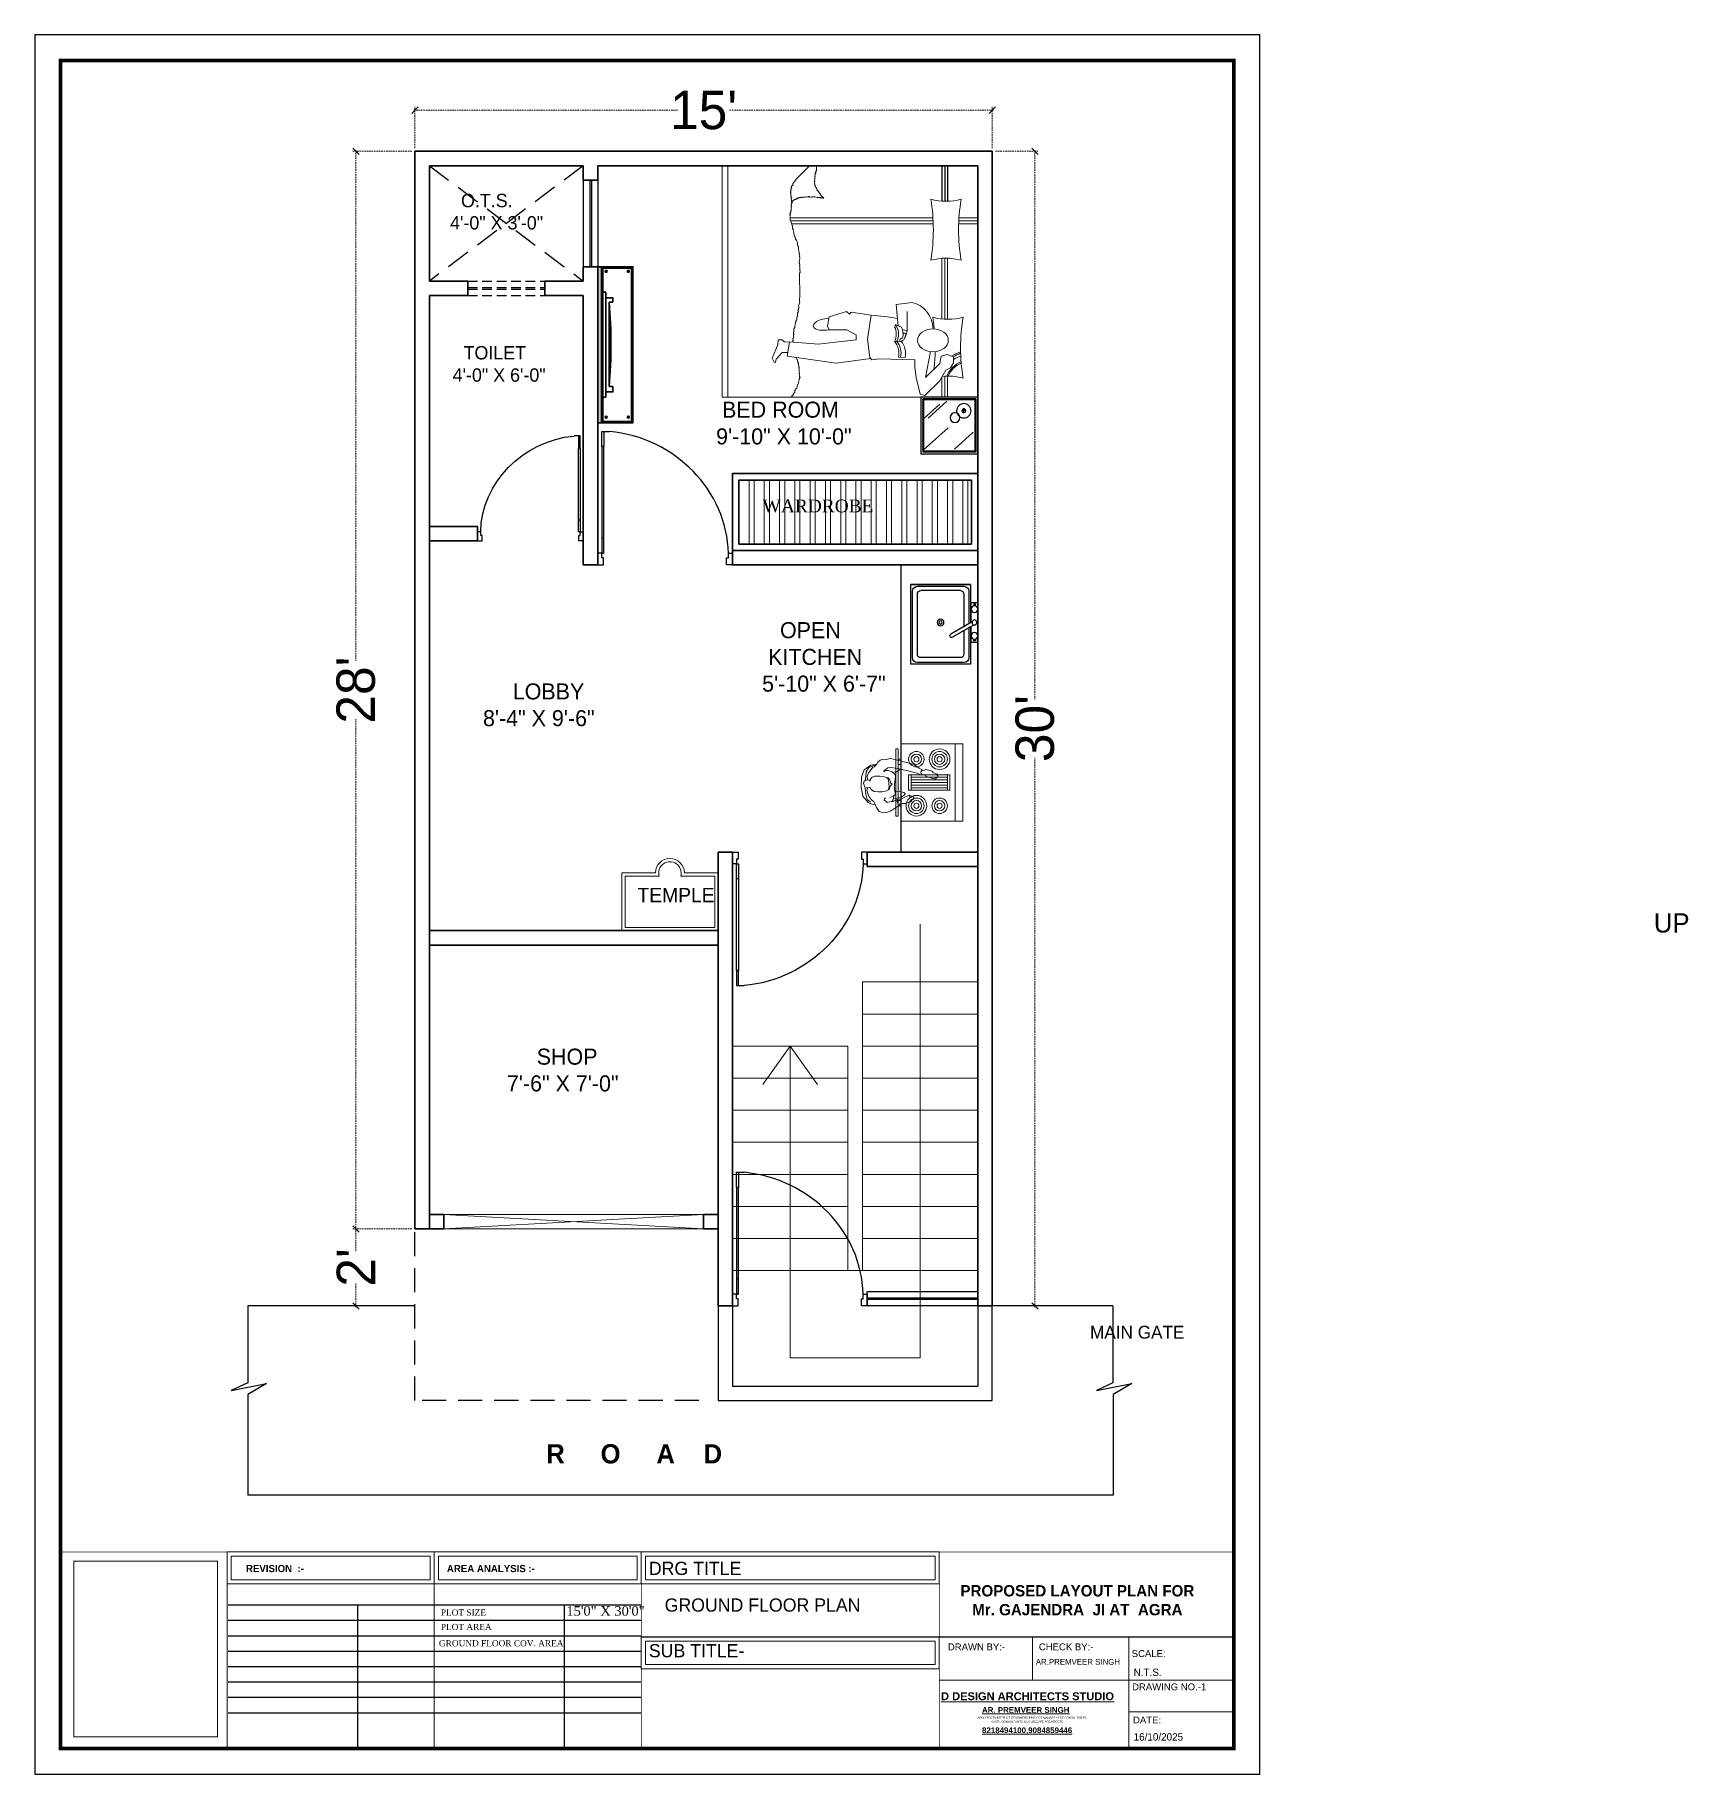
# Model space of a CAD drawing. Header units: millimetres. Extents: x -6808 to 215771, y -89660 to -16303.
# Drawn here: x 104216 to 104731, y -56089 to -55547 of the extents above; entities that cross this region are included whole.
import ezdxf

# ---------------------------------------------------------------- set-up
doc = ezdxf.new("R2010")
doc.units = ezdxf.units.MM
doc.header["$PDMODE"] = 35
doc.linetypes.add('DASHED', pattern=[0.75, 0.5, -0.25])
doc.layers.get('0').update_dxf_attribs({"color": 8})
for name, color, linetype, lineweight in [('_Furniture', 253, 'Continuous', 18), ('A- FUR', 34, 'Continuous', 0), ('dim2', 6, 'Continuous', 20), ('FIXture', 132, 'Continuous', 13), ('FORMAT LAAYER', 250, 'Continuous', 13), ('FURNITURE 2', 33, 'Continuous', 25), ('furnitures', 12, 'Continuous', 13), ('Projection', 190, 'DASHED', 25), ('STAIR', 252, 'Continuous', 15), ('text', 7, 'Continuous', 25), ('wall', 7, 'Continuous', 35)]:
    doc.layers.add(name, color=color, linetype=linetype, lineweight=lineweight)
doc.layers.add('AR.furniture', color=7, linetype='Continuous', lineweight=35, true_color=0x009e9e)
doc.layers.add('furniture', color=7, linetype='Continuous', lineweight=5, true_color=0xe57b2a)
for name, color, linetype in [('FORMAT', 7, 'Continuous'), ('NET 01', 8, 'Continuous'), ('WIN', 5, 'Continuous')]:
    doc.layers.add(name, color=color, linetype=linetype)
doc.styles.add('cdim', font='arial.ttf')
doc.styles.add('HYPERMARTBORA0$0$SANSSERIFBOLD', font='sasb____.pfb', dxfattribs={"height": 0.2})
doc.styles.add('SAJ', font='eurr____.ttf')
doc.styles.get("Standard").update_dxf_attribs({"font": 'times.ttf'})
doc.styles.add('working', font='swissl.ttf')
doc.dimstyles.new('SAJ', dxfattribs={"dimtxt": 5, "dimasz": 2, "dimexe": 1, "dimexo": 1, "dimgap": 0.09375, "dimtad": 0, "dimdec": 1, "dimzin": 0, "dimdsep": 46, "dimlunit": 4, "dimtxsty": 'SAJ', "dimblk": 'OBLIQUE', "dimcen": 0.125, "dimdle": 0.375, "dimadec": 0, "dimazin": 0, "dimtfac": 1, "dimtdec": 1, "dimtofl": 0, "dimtmove": 0, "dimatfit": 3, "dimldrblk": 'OBLIQUE', "dimfxl": 1, "dimtolj": 1, "dimtzin": 0, "dimlwd": 5, "dimlwe": 5, "dimarcsym": 1})

msp = doc.modelspace()

# ---------------------------------------------------------------- texts
at = {"linetype": 'ByBlock', "lineweight": 20, "insert": (104459.852, -55691.676), "char_height": 4, "width": 11.03232, "attachment_point": 2}
msp.add_mtext('WARDROBE', dxfattribs=at)
at = {"layer": 'FORMAT', "lineweight": 13, "style": 'working'}
for s, height, p in [('DRAWN BY:-', 2.1288, (104500.333, -56050.458)), (' CHECK BY:-', 2.12882, (104527.875, -56050.458)), ('SCALE:', 2.1288, (104557.651, -56052.552)), ('DRAWING NO.-1', 2.12882, (104557.764, -56062.92)), ('DATE:', 2.1288, (104558.063, -56073.261))]:
    msp.add_text(s, height=height, dxfattribs=at).set_placement(p)
at = {"layer": 'FORMAT', "style": 'cdim'}
for s, insert, char_height, width, attachment_point in [('\\A1;{\\fCentury Gothic|b1|i0|c0|p34;REVISION  :-}', (104281.492, -56023.847), 2.25097, 49.70223, 1), ('\\A1;{\\fCentury Gothic|b1|i0|c0|p34;AREA ANALYSIS :-}', (104344.137, -56023.847), 2.25097, 49.70223, 1), ('\\A1;{\\fDilleniaUPC|b1|i0|c0|p18;PROPOSED LAYOUT PLAN FOR \\PMr. GAJENDRA  JI AT  AGRA}', (104540.706, -56034.876), 3.53093, 88.70438, 5)]:
    msp.add_mtext(s, dxfattribs=dict(at, insert=insert, char_height=char_height, width=width, attachment_point=attachment_point))
at = {"layer": 'FORMAT', "ltscale": 2, "attachment_point": 1, "style": 'SAJ'}
for s, insert, char_height, width in [('\\A1;{\\fCentury Gothic|b0|i0|c0|p34;DRG TITLE}', (104407.108, -56022.857), 4.12918, 95.74071), ('\\A1;{\\fCentury Gothic|b0|i0|c0|p34;GROUND FLOOR PLAN}', (104412.031, -56034.282), 4.12918, 95.74071), ('\\A1;{\\fCentury Gothic|b0|i0|c0|p34;SUB TITLE-}', (104407.107, -56048.52), 4.12918, 95.74071), ('\\A1;{\\fShonar Bangla|b0|i0|c0|p34;AR.PREMVEER SINGH}', (104527.764, -56053.16), 1.82934, 93.27526), ('\\A1;{\\fShonar Bangla|b0|i0|c0|p34;N.T.S.}', (104558.257, -56056.178), 2.30423, 59.83795), ('\\A1;{\\fShonar Bangla|b0|i0|c0|p34;16/10/2025}', (104558.257, -56076.312), 2.30423, 59.83795)]:
    msp.add_mtext(s, dxfattribs=dict(at, insert=insert, char_height=char_height, width=width))
at = {"layer": 'FORMAT', "lineweight": 13, "attachment_point": 1, "style": 'working'}
for s, insert, char_height, width in [('\\A1;{\\fBook Antiqua|b0|i0|c0|p18;PLOT SIZE}', (104342.237, -56037.727), 1.92019, 49.70223), ('\\A1;{\\fBook Antiqua|b0|i0|c0|p18;15\'0" X 30\'0"}', (104381.382, -56036.689), 2.99319, 77.47573), ('\\A1;{\\fBook Antiqua|b0|i0|c0|p18;PLOT AREA}', (104342.237, -56042.219), 1.92019, 49.70223), ('\\A1;{\\fBook Antiqua|b0|i0|c0|p18;GROUND FLOOR COV. AREA}', (104341.656, -56047.306), 1.92019, 49.70223)]:
    msp.add_mtext(s, dxfattribs=dict(at, insert=insert, char_height=char_height, width=width))
at = {"layer": 'FORMAT LAAYER', "color": 0, "lineweight": 13}
for s, height, style, p in [('%%UD DESIGN ARCHITECTS STUDIO', 2.47347, 'HYPERMARTBORA0$0$SANSSERIFBOLD', (104498.199, -56066.023)), ('%%UAR. PREMVEER SINGH', 1.76502, 'HYPERMARTBORA0$0$SANSSERIFBOLD', (104510.985, -56069.945)), ('ARCHITECTS,INTERIOR DESIGNERS,PROJECT MANAGEMENT CONSULTANTS,', 0.64201, 'working', (104509.565, -56071.809)), ('%%U8218494100,9084859446', 1.76502, 'HYPERMARTBORA0$0$SANSSERIFBOLD', (104510.985, -56076.281)), ('VASTU CONSULTANTS & LANDSCAPE ARCHITECTS', 0.64201, 'working', (104513.813, -56073.035))]:
    msp.add_text(s, height=height, dxfattribs=dict(at, style=style)).set_placement(p)
at = {"layer": 'FORMAT LAAYER', "linetype": 'ByBlock', "insert": (104392.854, -55986.205), "char_height": 10.08, "width": 351.4658, "attachment_point": 2, "style": 'SAJ'}
msp.add_mtext('\\A1;{\\fCentury Gothic|b1|i0|c0|p34; \\H0.59524x;       R     O     A    D }', dxfattribs=at)
at = {"layer": 'text', "ltscale": 2, "width": 244.74508, "style": 'SAJ'}
for s, insert, char_height, attachment_point in [('\\A1;{\\fCentury Gothic|b0|i0|c0|p34; \\H0.83333x; O.T.S.\\P4\'-0" X 3\'-0"}', (104345.127, -55596.369), 5, 1), ('\\A1;{\\fCentury Gothic|b0|i0|c0|p34; \\H0.83333x; TOILET\\P4\'-0" X 6\'-0"}', (104345.929, -55643.825), 5, 1), ('\\A1;{\\fCentury Gothic|b0|i0|c0|p34;   BED ROOM\\P  9\'-10" X 10\'-0"}', (104424.365, -55661.152), 5, 1), ('\\A1;{\\fCentury Gothic|b0|i0|c0|p34;   OPEN\\P KITCHEN\\P5\'-10" X 6\'-7"}', (104442.428, -55729.902), 5, 1), ('\\A1;{\\fCentury Gothic|b0|i0|c0|p34;              LOBBY\\P         8\'-4" X 9\'-6"}', (104338.677, -55749.002), 5, 1), ('\\A1;{\\fCentury Gothic|b0|i0|c0|p34;\\H0.75x;   TEMPLE\\P\\H1.33333x;  }', (104398.523, -55812.759), 6, 1), ('\\A1;{\\fCentury Gothic|b0|i0|c0|p34;UP}', (104731.588, -55820.678), 6, 3), ('\\A1;{\\fCentury Gothic|b0|i0|c0|p34;              SHOP\\P         7\'-6" X 7\'-0"}', (104346.139, -55862.877), 5, 1), ('\\A1;{\\fCentury Gothic|b0|i0|c0|p34;MAIN GATE}', (104574.087, -55949.299), 4, 3)]:
    msp.add_mtext(s, dxfattribs=dict(at, insert=insert, char_height=char_height, attachment_point=attachment_point))

# ---------------------------------------------------------------- blocks, each defined once
blk = doc.blocks.new('QEWFWE')
at = {"layer": 'NET 01'}
for p, q in [((238503.45, 15011.85), (238503.45, 15015.77)), ((238503.45, 15015.77), (238505.41, 15015.77)), ((238503.98, 15015.77), (238503.98, 15011.85)), ((238503.98, 15011.85), (238503.45, 15011.85)), ((238503.45, 15011.85), (238503.45, 14988.32)), ((238503.98, 14988.32), (238503.98, 15011.85)), ((238503.45, 14988.32), (238503.45, 14984.4)), ((238503.98, 14988.32), (238503.45, 14988.32)), ((238503.98, 14984.4), (238503.98, 14988.32)), ((238503.45, 14984.4), (238503.98, 14984.4))]:
    blk.add_line(p, q, dxfattribs=at)
for points in [[(238503.45, 14984.4), (238502.4, 14984.4), (238502.4, 14981.4), (238503.9, 14981.4), (238503.9, 14982.9), (238503.9, 14983.2), (238503.45, 14983.2)], [(238536.02, 14984.4), (238537.07, 14984.4), (238537.07, 14981.4), (238535.57, 14981.4), (238535.57, 14982.9), (238535.57, 14983.2), (238536.02, 14983.2)]]:
    blk.add_lwpolyline(points, close=True, dxfattribs=at)
blk.add_ellipse((238504.18, 14985.62), major_axis=(-29.27, 13.54), ratio=0.925766, start_param=-2.718612, end_param=-1.204625, dxfattribs=at)
blk = doc.blocks.new('A$C1A9968DB')
at = {"layer": 'furniture', "ltscale": 0.5}
for p, q in [((6.88, 47.34), (7.52, 48.64)), ((7.52, 48.64), (8.85, 49.47)), ((8.85, 49.47), (10.51, 49.47)), ((10.51, 49.47), (11.12, 47.7)), ((11.12, 47.7), (10.65, 46.11)), ((3.85, 45.67), (0, 41.68)), ((3.85, 45.67), (6.88, 47.34)), ((8.7, 45.77), (4.85, 41.78)), ((11.92, 43.21), (4.85, 41.78)), ((10.65, 46.11), (8.7, 45.77)), ((0.3, 40.35), (0, 41.68)), ((0.3, 40.35), (4.88, 39.32)), ((4.88, 39.32), (7.7, 38.87)), ((7.7, 38.87), (9.68, 38.93)), ((9.68, 38.87), (9.98, 29.12)), ((25.34, 38.15), (24.78, 33.85)), ((10.35, 36.28), (10.42, 34.45)), ((14.76, 35.19), (14.68, 35.04)), ((14.68, 35.04), (14.68, 34.88)), ((14.68, 34.88), (14.84, 34.81)), ((14.74, 34.85), (14.72, 34.01)), ((14.72, 34.01), (14.72, 33.42)), ((14.84, 35.35), (14.76, 35.19)), ((14.99, 35.58), (14.84, 35.5)), ((14.84, 35.5), (14.84, 35.35)), ((14.84, 34.81), (15.15, 34.81)), ((15.07, 35.74), (14.99, 35.58)), ((15.15, 35.89), (15.07, 35.74)), ((15.3, 35.97), (15.15, 35.89)), ((15.15, 34.81), (15.3, 34.88)), ((15.46, 36.12), (15.3, 35.97)), ((15.3, 35.04), (15.46, 35.12)), ((15.3, 34.88), (15.3, 35.04)), ((15.61, 36.12), (15.46, 36.12)), ((15.46, 35.27), (15.54, 35.43)), ((15.46, 35.12), (15.46, 35.27)), ((15.54, 36.05), (15.69, 36.2)), ((15.54, 35.43), (15.69, 35.5)), ((15.69, 36.2), (15.85, 36.28)), ((15.69, 35.5), (15.81, 35.62)), ((15.85, 36.28), (16, 36.28)), ((16, 36.28), (16.31, 36.43)), ((16.31, 36.43), (16.47, 36.51)), ((16.47, 36.51), (16.62, 36.51)), ((17.56, 36.8), (16.62, 36.51)), ((16.7, 36.43), (16.66, 36.52)), ((16.86, 36.28), (16.7, 36.43)), ((16.93, 36.12), (16.86, 36.28)), ((16.93, 35.81), (16.93, 36.12)), ((17, 35.68), (16.93, 35.81)), ((22.85, 36.8), (17.56, 36.8)), ((17.59, 36.81), (17.95, 35.51)), ((18.54, 35.29), (19.19, 33.72)), ((18.71, 34.01), (19.34, 33.64)), ((19.34, 33.64), (18.71, 33.42)), ((24.78, 33.85), (18.92, 34.36)), ((21.37, 31.48), (20.95, 34.19)), ((9.98, 29.12), (9.68, 27.2)), ((21.82, 27.05), (21.37, 31.48)), ((8.8, 17.45), (10, 26.89)), ((9.68, 27.2), (10.28, 26.61)), ((10.28, 26.61), (15.31, 26.02)), ((15.31, 26.02), (21.82, 27.05)), ((21.82, 27.05), (22.71, 21.58)), ((15.16, 22.91), (13.98, 12.57)), ((16.49, 22.91), (15.16, 22.91)), ((17.82, 20.4), (16.49, 22.91)), ((17.82, 15.52), (17.82, 20.4)), ((22.85, 20.25), (21.37, 15.52)), ((22.71, 21.58), (22.11, 21.14)), ((22.11, 21.14), (22.85, 20.25)), ((10.72, 4.14), (8.8, 17.45)), ((18.86, 15.08), (17.82, 15.52)), ((21.37, 15.52), (18.86, 15.08)), ((13.98, 12.57), (14.57, 4.74)), ((10.1, 0), (9, 0.54)), ((9.89, 1.11), (9.14, 0.96)), ((11.71, 2.78), (9.89, 1.11)), ((13.73, 1.58), (10.1, 0)), ((14.57, 4.74), (10.72, 4.14)), ((11.67, 4.29), (11.71, 2.78)), ((15.05, 1.65), (13.73, 1.58)), ((14.48, 4.72), (14.56, 3.39)), ((14.56, 3.39), (15.16, 2.64)), ((15.16, 2.64), (15.13, 1.68))]:
    blk.add_line(p, q, dxfattribs=at)
blk.add_lwpolyline([(9, 0.54), (8.93, 0.92), (9.51, 1.04)], dxfattribs=at)
for centre, radius, start, end in [((18.06, 36.38), 7.5, 13.6872, 89.7043), ((11.38, 31.16), 5.23, 49.9003, 101.4337), ((11.46, 29.92), 5.23, 51.462, 101.4337), ((11.46, 29.33), 5.23, 51.462, 101.4337), ((16.71, 29.78), 4.67, 64.6865, 115.3135), ((16.71, 29.19), 4.67, 64.6865, 115.3135), ((16.64, 31.03), 4.67, 65.9134, 100.1371)]:
    blk.add_arc(centre, radius, start, end, dxfattribs=at)
at = {"layer": 'furniture', "ltscale": 0.5, "extrusion": (1.33e-14, -5.24506e-16, -1)}
blk.add_ellipse((14.99, 43.85), major_axis=(0, -4.19), ratio=0.740098, start_param=4.712389, end_param=10.995574, dxfattribs=at)
at = {"layer": 'furniture', "ltscale": 0.5, "extrusion": (1.32939e-14, -5.4405e-16, -1)}
blk.add_ellipse((19.38, 14.94), major_axis=(-0.51, -3.71), ratio=0.422098, start_param=4.512692, end_param=7.948784, dxfattribs=at)
blk = doc.blocks.new('*X398')
at = {"color": 0}
for p, q in [((221.847, 124.188), (221.861, 124.202)), ((221.847, 124.193), (221.855, 124.202)), ((221.861, 124.192), (221.871, 124.202)), ((221.867, 124.192), (221.877, 124.202)), ((221.877, 124.192), (221.887, 124.202)), ((221.883, 124.192), (221.893, 124.202)), ((221.893, 124.192), (221.903, 124.202)), ((221.898, 124.192), (221.908, 124.202)), ((221.909, 124.192), (221.919, 124.202)), ((221.914, 124.192), (221.924, 124.202)), ((221.925, 124.192), (221.935, 124.202)), ((221.93, 124.192), (221.94, 124.202)), ((221.941, 124.192), (221.951, 124.202)), ((221.946, 124.192), (221.956, 124.202)), ((221.957, 124.192), (221.967, 124.202)), ((221.962, 124.192), (221.972, 124.202)), ((221.973, 124.192), (221.983, 124.202)), ((221.978, 124.192), (221.988, 124.202)), ((221.989, 124.192), (221.999, 124.202)), ((221.994, 124.192), (222.004, 124.202)), ((222.005, 124.192), (222.015, 124.202)), ((222.01, 124.192), (222.02, 124.202)), ((222.02, 124.192), (222.03, 124.202)), ((222.026, 124.192), (222.036, 124.202)), ((222.036, 124.192), (222.046, 124.202)), ((222.042, 124.192), (222.052, 124.202)), ((222.052, 124.192), (222.062, 124.202)), ((222.058, 124.192), (222.068, 124.202)), ((222.068, 124.192), (222.078, 124.202)), ((222.073, 124.192), (222.083, 124.202)), ((222.084, 124.192), (222.094, 124.202)), ((222.089, 124.192), (222.099, 124.202)), ((222.1, 124.192), (222.11, 124.202)), ((222.105, 124.192), (222.115, 124.202)), ((222.116, 124.192), (222.126, 124.202)), ((222.121, 124.192), (222.131, 124.202)), ((222.132, 124.192), (222.142, 124.202)), ((222.137, 124.192), (222.147, 124.202)), ((222.148, 124.192), (222.158, 124.202)), ((222.153, 124.192), (222.163, 124.202)), ((222.164, 124.192), (222.174, 124.202)), ((222.169, 124.192), (222.179, 124.202)), ((222.18, 124.192), (222.19, 124.202)), ((222.185, 124.192), (222.195, 124.202)), ((222.195, 124.192), (222.205, 124.202)), ((222.201, 124.192), (222.211, 124.202)), ((222.211, 124.192), (222.221, 124.202)), ((222.217, 124.192), (222.227, 124.202)), ((222.227, 124.192), (222.237, 124.202)), ((222.233, 124.192), (222.243, 124.202)), ((222.243, 124.192), (222.253, 124.202)), ((222.248, 124.192), (222.258, 124.202)), ((222.259, 124.192), (222.269, 124.202)), ((222.264, 124.192), (222.274, 124.202)), ((222.275, 124.192), (222.285, 124.202)), ((222.28, 124.192), (222.29, 124.202)), ((222.291, 124.192), (222.301, 124.202)), ((222.296, 124.192), (222.306, 124.202)), ((222.307, 124.192), (222.317, 124.202)), ((222.312, 124.192), (222.322, 124.202)), ((222.323, 124.192), (222.333, 124.202)), ((222.328, 124.192), (222.338, 124.202)), ((222.339, 124.192), (222.349, 124.202)), ((222.344, 124.192), (222.354, 124.202)), ((222.355, 124.192), (222.365, 124.202)), ((222.36, 124.192), (222.37, 124.202)), ((222.37, 124.192), (222.38, 124.202)), ((222.376, 124.192), (222.386, 124.202)), ((222.386, 124.192), (222.396, 124.202)), ((222.392, 124.192), (222.402, 124.202)), ((221.847, 124.178), (221.857, 124.188)), ((221.847, 124.172), (221.857, 124.182)), ((221.847, 124.162), (221.857, 124.172)), ((221.847, 124.156), (221.857, 124.166)), ((221.847, 124.146), (221.857, 124.156)), ((221.847, 124.14), (221.857, 124.15)), ((221.847, 124.13), (221.857, 124.14)), ((221.847, 124.125), (221.857, 124.135)), ((221.847, 124.114), (221.857, 124.124)), ((221.847, 124.109), (221.857, 124.119)), ((221.847, 124.098), (221.857, 124.108)), ((221.847, 124.093), (221.857, 124.103)), ((221.847, 124.082), (221.857, 124.092)), ((221.847, 124.077), (221.857, 124.087)), ((221.847, 124.066), (221.857, 124.076)), ((221.847, 124.061), (221.857, 124.071)), ((221.847, 124.05), (221.857, 124.06)), ((221.847, 124.045), (221.857, 124.055)), ((221.847, 124.034), (221.857, 124.044)), ((221.847, 124.029), (221.857, 124.039)), ((221.847, 124.018), (221.857, 124.028)), ((221.847, 124.013), (221.857, 124.023)), ((222.397, 124.187), (222.407, 124.197)), ((222.397, 124.181), (222.407, 124.191)), ((222.397, 124.171), (222.407, 124.181)), ((222.397, 124.165), (222.407, 124.175)), ((222.397, 124.155), (222.407, 124.165)), ((222.397, 124.149), (222.407, 124.159)), ((222.397, 124.139), (222.407, 124.149)), ((222.397, 124.134), (222.407, 124.144)), ((222.397, 124.123), (222.407, 124.133)), ((222.397, 124.118), (222.407, 124.128)), ((222.397, 124.107), (222.407, 124.117)), ((222.397, 124.102), (222.407, 124.112)), ((222.397, 124.091), (222.407, 124.101)), ((222.397, 124.086), (222.407, 124.096)), ((222.397, 124.075), (222.407, 124.085)), ((222.397, 124.07), (222.407, 124.08)), ((222.397, 124.059), (222.407, 124.069)), ((222.397, 124.054), (222.407, 124.064)), ((222.397, 124.043), (222.407, 124.053)), ((222.397, 124.038), (222.407, 124.048)), ((222.397, 124.028), (222.407, 124.038)), ((222.397, 124.022), (222.407, 124.032)), ((222.397, 124.012), (222.407, 124.022)), ((222.397, 124.006), (222.407, 124.016)), ((221.847, 124.003), (221.857, 124.013)), ((221.847, 123.997), (221.857, 124.007)), ((221.847, 123.987), (221.857, 123.997)), ((221.847, 123.981), (221.857, 123.991)), ((221.847, 123.971), (221.857, 123.981)), ((221.847, 123.965), (221.857, 123.975)), ((221.847, 123.955), (221.857, 123.965)), ((221.847, 123.949), (221.857, 123.959)), ((221.847, 123.939), (221.857, 123.949)), ((221.847, 123.934), (221.857, 123.944)), ((221.847, 123.923), (221.857, 123.933)), ((221.847, 123.918), (221.857, 123.928)), ((221.847, 123.907), (221.857, 123.917)), ((221.847, 123.902), (221.857, 123.912)), ((221.847, 123.891), (221.857, 123.901)), ((221.847, 123.886), (221.857, 123.896)), ((221.847, 123.875), (221.857, 123.885)), ((221.847, 123.87), (221.857, 123.88)), ((221.847, 123.859), (221.857, 123.869)), ((221.847, 123.854), (221.857, 123.864)), ((221.847, 123.843), (221.857, 123.853)), ((221.847, 123.838), (221.857, 123.848)), ((221.847, 123.828), (221.857, 123.838)), ((221.847, 123.822), (221.857, 123.832)), ((222.397, 123.996), (222.407, 124.006)), ((222.397, 123.99), (222.407, 124)), ((222.397, 123.98), (222.407, 123.99)), ((222.397, 123.974), (222.407, 123.984)), ((222.397, 123.964), (222.407, 123.974)), ((222.397, 123.959), (222.407, 123.969)), ((222.397, 123.948), (222.407, 123.958)), ((222.397, 123.943), (222.407, 123.953)), ((222.397, 123.932), (222.407, 123.942)), ((222.397, 123.927), (222.407, 123.937)), ((222.397, 123.916), (222.407, 123.926)), ((222.397, 123.911), (222.407, 123.921)), ((222.397, 123.9), (222.407, 123.91)), ((222.397, 123.895), (222.407, 123.905)), ((222.397, 123.884), (222.407, 123.894)), ((222.397, 123.879), (222.407, 123.889)), ((222.397, 123.868), (222.407, 123.878)), ((222.397, 123.863), (222.407, 123.873)), ((222.397, 123.852), (222.407, 123.862)), ((222.397, 123.847), (222.407, 123.857)), ((222.397, 123.837), (222.407, 123.847)), ((222.397, 123.831), (222.407, 123.841)), ((221.847, 123.812), (221.857, 123.822)), ((221.847, 123.806), (221.857, 123.816)), ((221.847, 123.796), (221.857, 123.806)), ((221.847, 123.79), (221.857, 123.8)), ((221.847, 123.78), (221.857, 123.79)), ((221.847, 123.774), (221.857, 123.784)), ((221.847, 123.764), (221.857, 123.774)), ((221.847, 123.759), (221.857, 123.769)), ((221.847, 123.748), (221.857, 123.758)), ((221.847, 123.743), (221.857, 123.753)), ((221.847, 123.732), (221.857, 123.742)), ((221.847, 123.727), (221.857, 123.737)), ((221.847, 123.716), (221.857, 123.726)), ((221.847, 123.711), (221.857, 123.721)), ((221.847, 123.7), (221.857, 123.71)), ((221.847, 123.695), (221.857, 123.705)), ((221.847, 123.684), (221.857, 123.694)), ((221.847, 123.679), (221.857, 123.689)), ((221.847, 123.668), (221.857, 123.678)), ((221.847, 123.663), (221.857, 123.673)), ((221.847, 123.653), (221.857, 123.663)), ((221.847, 123.647), (221.857, 123.657)), ((221.852, 123.642), (221.862, 123.652)), ((221.858, 123.642), (221.868, 123.652)), ((221.868, 123.642), (221.878, 123.652)), ((221.873, 123.642), (221.883, 123.652)), ((221.884, 123.642), (221.894, 123.652)), ((221.889, 123.642), (221.899, 123.652)), ((221.9, 123.642), (221.91, 123.652)), ((221.905, 123.642), (221.915, 123.652)), ((221.916, 123.642), (221.926, 123.652)), ((221.921, 123.642), (221.931, 123.652)), ((221.932, 123.642), (221.942, 123.652)), ((221.937, 123.642), (221.947, 123.652)), ((221.948, 123.642), (221.958, 123.652)), ((221.953, 123.642), (221.963, 123.652)), ((221.964, 123.642), (221.974, 123.652)), ((221.969, 123.642), (221.979, 123.652)), ((221.98, 123.642), (221.99, 123.652)), ((221.985, 123.642), (221.995, 123.652)), ((221.995, 123.642), (222.005, 123.652)), ((222.001, 123.642), (222.011, 123.652)), ((222.011, 123.642), (222.021, 123.652)), ((222.017, 123.642), (222.027, 123.652)), ((222.027, 123.642), (222.037, 123.652)), ((222.033, 123.642), (222.043, 123.652)), ((222.043, 123.642), (222.053, 123.652)), ((222.048, 123.642), (222.058, 123.652)), ((222.059, 123.642), (222.069, 123.652)), ((222.064, 123.642), (222.074, 123.652)), ((222.075, 123.642), (222.085, 123.652)), ((222.08, 123.642), (222.09, 123.652)), ((222.091, 123.642), (222.101, 123.652)), ((222.096, 123.642), (222.106, 123.652)), ((222.107, 123.642), (222.117, 123.652)), ((222.112, 123.642), (222.122, 123.652)), ((222.123, 123.642), (222.133, 123.652)), ((222.128, 123.642), (222.138, 123.652)), ((222.139, 123.642), (222.149, 123.652)), ((222.144, 123.642), (222.154, 123.652)), ((222.155, 123.642), (222.165, 123.652)), ((222.16, 123.642), (222.17, 123.652)), ((222.17, 123.642), (222.18, 123.652)), ((222.176, 123.642), (222.186, 123.652)), ((222.186, 123.642), (222.196, 123.652)), ((222.192, 123.642), (222.202, 123.652)), ((222.202, 123.642), (222.212, 123.652)), ((222.208, 123.642), (222.218, 123.652)), ((222.218, 123.642), (222.228, 123.652)), ((222.223, 123.642), (222.233, 123.652)), ((222.234, 123.642), (222.244, 123.652)), ((222.239, 123.642), (222.249, 123.652)), ((222.25, 123.642), (222.26, 123.652)), ((222.255, 123.642), (222.265, 123.652)), ((222.266, 123.642), (222.276, 123.652)), ((222.271, 123.642), (222.281, 123.652)), ((222.282, 123.642), (222.292, 123.652)), ((222.287, 123.642), (222.297, 123.652)), ((222.298, 123.642), (222.308, 123.652)), ((222.303, 123.642), (222.313, 123.652)), ((222.314, 123.642), (222.324, 123.652)), ((222.319, 123.642), (222.329, 123.652)), ((222.33, 123.642), (222.34, 123.652)), ((222.335, 123.642), (222.345, 123.652)), ((222.345, 123.642), (222.355, 123.652)), ((222.351, 123.642), (222.361, 123.652)), ((222.361, 123.642), (222.371, 123.652)), ((222.367, 123.642), (222.377, 123.652)), ((222.377, 123.642), (222.387, 123.652)), ((222.383, 123.642), (222.393, 123.652)), ((222.393, 123.642), (222.407, 123.656)), ((222.397, 123.821), (222.407, 123.831)), ((222.397, 123.815), (222.407, 123.825)), ((222.397, 123.805), (222.407, 123.815)), ((222.397, 123.799), (222.407, 123.809)), ((222.397, 123.789), (222.407, 123.799)), ((222.397, 123.784), (222.407, 123.794)), ((222.397, 123.773), (222.407, 123.783)), ((222.397, 123.768), (222.407, 123.778)), ((222.397, 123.757), (222.407, 123.767)), ((222.397, 123.752), (222.407, 123.762)), ((222.397, 123.741), (222.407, 123.751)), ((222.397, 123.736), (222.407, 123.746)), ((222.397, 123.725), (222.407, 123.735)), ((222.397, 123.72), (222.407, 123.73)), ((222.397, 123.709), (222.407, 123.719)), ((222.397, 123.704), (222.407, 123.714)), ((222.397, 123.693), (222.407, 123.703)), ((222.397, 123.688), (222.407, 123.698)), ((222.397, 123.677), (222.407, 123.687)), ((222.397, 123.672), (222.407, 123.682)), ((222.397, 123.662), (222.407, 123.672)), ((222.397, 123.656), (222.407, 123.666)), ((222.398, 123.642), (222.407, 123.65))]:
    blk.add_line(p, q, dxfattribs=at)
blk = doc.blocks.new('BED')
at = {"layer": 'furnitures', "color": 27, "lineweight": 25}
for p, q in [((107206.78, -52592.53), (107206.78, -52672.26)), ((107278.93, -52592.53), (107206.78, -52592.53)), ((107278.93, -52592.53), (107296.72, -52592.53)), ((107278.93, -52592.53), (107278.93, -52610.32)), ((107279.52, -52593.12), (107296.13, -52593.12)), ((107279.52, -52593.12), (107279.52, -52609.72)), ((107279.82, -52593.42), (107295.83, -52593.42)), ((107279.82, -52593.42), (107279.82, -52609.43)), ((107289.9, -52593.94), (107295.13, -52599.79)), ((107295.83, -52593.42), (107295.83, -52609.43)), ((107296.13, -52593.12), (107296.13, -52609.72)), ((107296.72, -52592.53), (107296.72, -52610.32)), ((107283.77, -52596.85), (107282.59, -52596.85)), ((107283.15, -52596.28), (107283.15, -52597.47)), ((107206.78, -52601.95), (107217.9, -52601.95)), ((107206.78, -52602.85), (107217.9, -52602.85)), ((107206.78, -52603.76), (107217.86, -52603.76)), ((107280.24, -52602.15), (107285.47, -52607.99)), ((107281.18, -52604.39), (107285.68, -52609.43)), ((107288.5, -52601.73), (107295.38, -52609.43)), ((107278.93, -52610.32), (107296.72, -52610.32)), ((107279.52, -52609.72), (107296.13, -52609.72)), ((107279.82, -52609.43), (107295.83, -52609.43))]:
    blk.add_line(p, q, dxfattribs=at)
at = {"layer": 'furnitures', "color": 27, "ltscale": 50}
for p, q in [((107223.09, -52592.53), (107223.09, -52598.39)), ((107224, -52592.53), (107224, -52598.45)), ((107224.9, -52592.53), (107224.9, -52598.49)), ((107278.93, -52592.53), (107278.93, -52672.26)), ((107235.62, -52601.95), (107254.65, -52601.95)), ((107235.62, -52602.85), (107254.62, -52602.85)), ((107235.67, -52603.76), (107254.55, -52603.76)), ((107272.39, -52601.95), (107278.93, -52601.95)), ((107272.42, -52602.85), (107278.93, -52602.85)), ((107272.77, -52603.76), (107278.93, -52603.76)), ((107223.09, -52606.51), (107223.09, -52650.99)), ((107224, -52606.46), (107224, -52650.86)), ((107224.9, -52606.42), (107224.9, -52650.55)), ((107206.78, -52642.85), (107208.18, -52642.85)), ((107208.18, -52642.85), (107208.43, -52642.85)), ((107208.43, -52642.85), (107208.68, -52643.1)), ((107208.68, -52643.1), (107208.93, -52643.1)), ((107208.93, -52643.1), (107209.06, -52642.98)), ((107209.06, -52642.98), (107209.31, -52643.23)), ((107209.31, -52643.23), (107209.56, -52643.23)), ((107209.56, -52643.23), (107209.68, -52643.35)), ((107209.68, -52643.35), (107209.81, -52643.23)), ((107209.81, -52643.23), (107210.06, -52643.23)), ((107210.06, -52643.23), (107210.18, -52643.35)), ((107210.18, -52643.35), (107210.68, -52643.35)), ((107210.68, -52643.35), (107210.94, -52643.35)), ((107210.94, -52643.35), (107211.06, -52643.48)), ((107211.06, -52643.48), (107211.19, -52643.35)), ((107211.19, -52643.35), (107211.31, -52643.48)), ((107211.31, -52643.48), (107211.69, -52643.35)), ((107211.69, -52643.35), (107211.81, -52643.48)), ((107211.81, -52643.48), (107212.06, -52643.48)), ((107212.06, -52643.48), (107212.19, -52643.35)), ((107212.19, -52643.35), (107212.31, -52643.48)), ((107212.31, -52643.48), (107212.44, -52643.35)), ((107212.44, -52643.35), (107212.56, -52643.48)), ((107212.56, -52643.48), (107212.69, -52643.35)), ((107212.69, -52643.35), (107212.94, -52643.35)), ((107212.94, -52643.35), (107213.19, -52643.1)), ((107213.19, -52643.1), (107213.32, -52643.23)), ((107213.32, -52643.23), (107213.69, -52642.85)), ((107213.69, -52642.85), (107213.82, -52642.97)), ((107213.82, -52642.97), (107214.19, -52642.6)), ((107214.19, -52642.6), (107214.32, -52642.72)), ((107214.32, -52642.72), (107214.94, -52642.1)), ((107214.94, -52642.1), (107215.19, -52642.1)), ((107215.19, -52642.1), (107215.7, -52641.6)), ((107215.7, -52641.6), (107215.82, -52641.72)), ((107215.82, -52641.72), (107216.95, -52640.59)), ((107216.7, -52642.6), (107216.45, -52643.35)), ((107216.45, -52643.35), (107216.57, -52643.47)), ((107216.57, -52643.47), (107216.45, -52643.6)), ((107216.7, -52642.1), (107216.57, -52642.47)), ((107216.57, -52642.47), (107216.7, -52642.6)), ((107216.95, -52641.35), (107216.7, -52641.6)), ((107216.7, -52641.6), (107216.7, -52641.85)), ((107216.7, -52641.85), (107216.82, -52641.97)), ((107216.82, -52641.97), (107216.7, -52642.1)), ((107216.95, -52640.59), (107216.82, -52640.72)), ((107216.82, -52640.72), (107216.95, -52640.84)), ((107216.95, -52640.84), (107216.82, -52640.97)), ((107216.82, -52640.97), (107216.82, -52641.22)), ((107216.82, -52641.22), (107216.95, -52641.35)), ((107211.06, -52649.24), (107206.78, -52644.96)), ((107216.57, -52644.98), (107216.32, -52645.23)), ((107216.32, -52645.23), (107216.45, -52645.35)), ((107216.45, -52643.6), (107216.45, -52644.1)), ((107216.45, -52644.1), (107216.57, -52644.23)), ((107216.57, -52644.48), (107216.45, -52644.85)), ((107216.45, -52644.85), (107216.57, -52644.98)), ((107216.45, -52645.35), (107216.45, -52645.6)), ((107216.45, -52645.6), (107216.57, -52645.98)), ((107216.57, -52645.98), (107216.45, -52646.36)), ((107216.45, -52646.36), (107216.57, -52646.48)), ((107216.57, -52644.23), (107216.57, -52644.48)), ((107216.57, -52646.48), (107216.57, -52646.98)), ((107216.57, -52646.98), (107216.57, -52647.23)), ((107216.57, -52647.23), (107216.7, -52647.36)), ((107216.7, -52647.36), (107216.57, -52647.48)), ((107216.57, -52647.48), (107216.7, -52647.61)), ((107216.7, -52647.61), (107216.7, -52648.11)), ((107216.7, -52648.11), (107216.82, -52648.23)), ((107216.82, -52648.23), (107216.82, -52648.49)), ((107216.82, -52648.49), (107217.07, -52648.74)), ((107217.07, -52648.74), (107216.95, -52648.86)), ((107216.95, -52648.86), (107217.32, -52649.24)), ((107230.35, -52648.98), (107230.48, -52648.86)), ((107230.48, -52648.86), (107230.85, -52648.73)), ((107230.85, -52648.73), (107231.6, -52648.73)), ((107231.6, -52648.73), (107231.73, -52648.61)), ((107231.73, -52648.61), (107232.1, -52648.48)), ((107232.1, -52648.48), (107232.86, -52648.48)), ((107232.86, -52648.48), (107233.48, -52648.36)), ((107233.48, -52648.36), (107233.61, -52648.23)), ((107233.61, -52648.23), (107233.86, -52648.23)), ((107233.86, -52648.23), (107234.23, -52648.11)), ((107234.23, -52648.11), (107234.36, -52648.23)), ((107234.36, -52648.23), (107234.73, -52648.1)), ((107234.73, -52648.1), (107234.86, -52647.98)), ((107234.86, -52647.98), (107234.99, -52648.1)), ((107234.99, -52648.1), (107235.24, -52648.1)), ((107235.24, -52648.1), (107235.36, -52647.98)), ((107235.36, -52647.98), (107235.86, -52647.98)), ((107235.86, -52647.98), (107236.61, -52648.23)), ((107236.67, -52648.28), (107237.05, -52648.15)), ((107237.05, -52648.15), (107237.17, -52648.28)), ((107237.17, -52648.28), (107237.67, -52648.03)), ((107237.67, -52648.03), (107237.92, -52648.03)), ((107237.92, -52648.03), (107238.05, -52648.15)), ((107238.05, -52648.15), (107238.43, -52648.03)), ((107238.43, -52648.03), (107239.18, -52648.03)), ((107239.18, -52648.03), (107239.43, -52648.03)), ((107239.43, -52648.03), (107239.8, -52647.9)), ((107239.8, -52647.9), (107240.05, -52647.9)), ((107240.05, -52647.9), (107240.3, -52648.15)), ((107240.3, -52648.15), (107247.6, -52648.03)), ((107247.6, -52648.03), (107247.85, -52648.03)), ((107247.85, -52648.03), (107248.22, -52648.15)), ((107248.22, -52648.15), (107248.73, -52648.15)), ((107248.73, -52648.15), (107248.98, -52648.15)), ((107248.98, -52648.15), (107249.35, -52648.03)), ((107249.35, -52648.03), (107250.48, -52648.4)), ((107250.48, -52648.4), (107250.86, -52648.28)), ((107250.86, -52648.28), (107251.23, -52648.4)), ((107251.23, -52648.4), (107251.73, -52648.4)), ((107251.73, -52648.4), (107251.98, -52648.65)), ((107251.92, -52648.6), (107252.3, -52648.48)), ((107252.3, -52648.48), (107252.55, -52648.73)), ((107252.55, -52648.73), (107252.93, -52648.6)), ((107252.93, -52648.6), (107253.05, -52648.73)), ((107253.05, -52648.73), (107253.55, -52648.73)), ((107253.55, -52648.73), (107253.93, -52648.85)), ((107253.93, -52648.85), (107254.05, -52648.98)), ((107267.08, -52648.98), (107267.21, -52648.85)), ((107267.21, -52648.85), (107267.58, -52648.72)), ((107267.58, -52648.72), (107267.83, -52648.72)), ((107267.83, -52648.72), (107268.33, -52648.47)), ((107268.33, -52648.47), (107268.84, -52648.47)), ((107268.84, -52648.47), (107269.21, -52648.35)), ((107269.21, -52648.35), (107269.46, -52648.35)), ((107269.46, -52648.35), (107269.59, -52648.22)), ((107269.59, -52648.22), (107269.84, -52648.22)), ((107269.84, -52648.22), (107269.96, -52648.35)), ((107269.96, -52648.35), (107270.09, -52648.22)), ((107270.09, -52648.22), (107270.34, -52648.22)), ((107270.34, -52648.22), (107271.09, -52648.22)), ((107271.09, -52648.22), (107271.47, -52648.1)), ((107271.47, -52648.1), (107271.59, -52648.22)), ((107271.59, -52648.22), (107272.22, -52648.1)), ((107272.22, -52648.1), (107272.47, -52648.1)), ((107272.47, -52648.1), (107272.84, -52647.97)), ((107272.84, -52647.97), (107273.09, -52648.22)), ((107273.09, -52648.22), (107273.22, -52648.1)), ((107273.22, -52648.1), (107273.6, -52648.22)), ((107273.6, -52648.22), (107273.72, -52648.35)), ((107273.72, -52648.35), (107273.97, -52648.35)), ((107273.97, -52648.35), (107274.35, -52648.47)), ((107274.35, -52648.47), (107274.6, -52648.47)), ((107274.6, -52648.47), (107274.97, -52648.6)), ((107274.97, -52648.6), (107275.1, -52648.72)), ((107275.1, -52648.72), (107275.47, -52648.85)), ((107275.47, -52648.85), (107275.73, -52648.85)), ((107275.73, -52648.85), (107276.1, -52648.97)), ((107211.31, -52649.24), (107211.06, -52649.24)), ((107212.31, -52650.24), (107211.31, -52649.24)), ((107212.44, -52650.11), (107212.31, -52650.24)), ((107212.56, -52650.24), (107212.44, -52650.11)), ((107212.81, -52650.24), (107212.56, -52650.24)), ((107213.19, -52650.62), (107212.81, -52650.24)), ((107213.44, -52650.62), (107213.19, -52650.62)), ((107213.56, -52650.74), (107213.44, -52650.62)), ((107213.81, -52650.74), (107213.56, -52650.74)), ((107213.94, -52650.62), (107213.81, -52650.74)), ((107214.19, -52650.87), (107213.94, -52650.62)), ((107214.32, -52650.74), (107214.19, -52650.87)), ((107214.44, -52650.87), (107214.32, -52650.74)), ((107214.69, -52650.87), (107214.44, -52650.87)), ((107214.82, -52650.99), (107214.69, -52650.87)), ((107214.94, -52650.87), (107214.82, -52650.99)), ((107215.19, -52650.87), (107214.94, -52650.87)), ((107215.32, -52650.99), (107215.19, -52650.87)), ((107215.44, -52650.87), (107215.32, -52650.99)), ((107215.94, -52650.87), (107215.44, -52650.87)), ((107216.07, -52650.74), (107215.94, -52650.87)), ((107216.19, -52650.87), (107216.07, -52650.74)), ((107216.32, -52650.74), (107216.19, -52650.87)), ((107216.45, -52650.87), (107216.32, -52650.74)), ((107216.7, -52650.61), (107216.45, -52650.87)), ((107216.82, -52650.74), (107216.7, -52650.61)), ((107216.95, -52650.61), (107216.82, -52650.74)), ((107217.07, -52650.74), (107216.95, -52650.61)), ((107217.2, -52650.61), (107217.07, -52650.74)), ((107217.32, -52650.74), (107217.2, -52650.61)), ((107217.32, -52649.24), (107217.32, -52649.49)), ((107217.32, -52649.49), (107217.57, -52649.74)), ((107217.45, -52650.61), (107217.32, -52650.74)), ((107217.57, -52649.74), (107217.45, -52649.86)), ((107217.45, -52649.86), (107218.07, -52650.49)), ((107217.57, -52650.74), (107217.45, -52650.61)), ((107217.7, -52650.61), (107217.57, -52650.74)), ((107217.95, -52650.61), (107217.7, -52650.61)), ((107218.07, -52650.49), (107217.95, -52650.61)), ((107218.2, -52650.36), (107218.57, -52650.74)), ((107218.57, -52650.74), (107218.83, -52650.49)), ((107218.83, -52650.49), (107218.95, -52650.61)), ((107218.95, -52650.61), (107219.2, -52650.61)), ((107219.2, -52650.61), (107219.33, -52650.74)), ((107219.33, -52650.74), (107219.58, -52650.74)), ((107219.58, -52650.74), (107219.7, -52650.61)), ((107219.7, -52650.61), (107219.83, -52650.74)), ((107219.83, -52650.74), (107220.08, -52650.74)), ((107220.08, -52650.74), (107220.33, -52650.74)), ((107220.33, -52650.74), (107220.83, -52650.74)), ((107220.83, -52650.74), (107220.95, -52650.86)), ((107220.95, -52650.86), (107221.21, -52650.86)), ((107221.21, -52650.86), (107221.33, -52650.99)), ((107221.33, -52650.99), (107221.58, -52650.99)), ((107221.71, -52650.86), (107221.96, -52651.11)), ((107221.96, -52651.11), (107222.21, -52651.11)), ((107222.21, -52651.11), (107222.33, -52650.99)), ((107222.33, -52650.99), (107222.58, -52650.99)), ((107222.96, -52651.11), (107223.08, -52650.99)), ((107223.08, -52650.99), (107223.84, -52650.99)), ((107223.84, -52650.99), (107223.96, -52650.86)), ((107223.96, -52650.86), (107224.21, -52650.86)), ((107224.21, -52650.86), (107224.71, -52650.61)), ((107224.71, -52650.61), (107225.09, -52650.49)), ((107225.09, -52650.49), (107225.34, -52650.49)), ((107225.34, -52650.49), (107225.46, -52650.36)), ((107225.46, -52650.36), (107225.72, -52650.36)), ((107225.72, -52650.36), (107225.97, -52650.36)), ((107225.97, -52650.36), (107226.22, -52650.36)), ((107226.22, -52650.36), (107226.47, -52650.11)), ((107226.47, -52650.11), (107226.59, -52650.24)), ((107226.59, -52650.24), (107227.09, -52649.99)), ((107227.09, -52649.99), (107227.47, -52649.86)), ((107227.47, -52649.86), (107227.97, -52649.86)), ((107227.97, -52649.86), (107228.35, -52649.74)), ((107228.35, -52649.74), (107228.6, -52649.74)), ((107228.6, -52649.74), (107229.1, -52649.48)), ((107229.1, -52649.48), (107229.47, -52649.36)), ((107229.47, -52649.36), (107229.72, -52649.36)), ((107229.72, -52649.36), (107229.97, -52649.11)), ((107229.97, -52649.11), (107230.35, -52648.98)), ((107254.05, -52648.98), (107254.81, -52648.98)), ((107254.81, -52648.98), (107254.93, -52649.1)), ((107254.93, -52649.1), (107255.31, -52649.23)), ((107255.31, -52649.23), (107255.56, -52649.23)), ((107255.56, -52649.23), (107255.68, -52649.35)), ((107255.68, -52649.35), (107256.06, -52649.48)), ((107256.06, -52649.48), (107256.56, -52649.48)), ((107256.56, -52649.48), (107256.68, -52649.6)), ((107256.68, -52649.6), (107256.94, -52649.6)), ((107256.94, -52649.6), (107257.19, -52649.6)), ((107257.19, -52649.6), (107257.31, -52649.73)), ((107257.31, -52649.73), (107257.69, -52649.85)), ((107257.69, -52649.85), (107258.44, -52649.85)), ((107258.44, -52649.85), (107258.69, -52649.85)), ((107258.69, -52649.85), (107258.81, -52649.98)), ((107258.81, -52649.98), (107259.06, -52649.98)), ((107259.06, -52649.98), (107259.19, -52649.85)), ((107259.19, -52649.85), (107259.44, -52649.85)), ((107259.44, -52649.85), (107259.57, -52649.98)), ((107259.57, -52649.98), (107260.32, -52649.98)), ((107260.32, -52649.98), (107260.69, -52650.1)), ((107260.69, -52650.1), (107260.82, -52650.23)), ((107260.82, -52650.23), (107261.19, -52650.1)), ((107261.19, -52650.1), (107261.32, -52650.23)), ((107261.32, -52650.23), (107261.57, -52650.23)), ((107261.57, -52650.23), (107261.82, -52649.98)), ((107266.58, -52649.23), (107266.71, -52649.1)), ((107266.71, -52649.1), (107267.08, -52648.98)), ((107276.1, -52648.97), (107276.6, -52649.47)), ((107276.6, -52649.47), (107276.85, -52649.47)), ((107276.85, -52649.47), (107276.98, -52649.6)), ((107276.96, -52649.62), (107277.46, -52649.62)), ((107277.48, -52649.63), (107277.86, -52650.01)), ((107277.84, -52650), (107278.09, -52650)), ((107278.09, -52650), (107278.71, -52650.62)), ((107278.73, -52650.64), (107278.85, -52650.52)), ((107278.85, -52649.88), (107278.85, -52649.88)), ((107206.78, -52670.45), (107278.93, -52670.45)), ((107206.78, -52672.26), (107278.93, -52672.26))]:
    blk.add_line(p, q, dxfattribs=at)
at = {"layer": 'furnitures', "color": 27, "lineweight": 25, "extrusion": (0, 0, -1)}
for centre, major_axis, start_param, end_param in [((107283.2, -52596.88), (1.59, -1.59), 2.35619449018631, 8.639379797365892), ((107283.18, -52596.88), (0.42, -0.42), 2.35619449015004, 8.639379797329626), ((107285.33, -52599.65), (-1.08, -1.08), 0.785398, 7.068583)]:
    blk.add_ellipse(centre, major_axis=major_axis, ratio=1, start_param=start_param, end_param=end_param, dxfattribs=at)
at = {"layer": 'furnitures', "color": 27, "ltscale": 50}
for centre, major_axis, start_param, end_param in [((107226.77, -52543.54), (38.88, -38.88), -0.959293, -0.611504), ((107200.05, -52602.44), (-12.62, -12.62), 2.08652, 2.625869), ((107252.91, -52602.44), (12.23, -12.23), 3.64836, 4.205622), ((107236.8, -52601.84), (12.62, -12.62), 0.515723, 1.055073), ((107263.52, -52542.93), (-38.88, -38.88), 0.611504, 0.959293), ((107290.24, -52601.84), (12.62, -12.62), 3.657316, 4.025726), ((107226.77, -52662.72), (-39.83, -39.83), 3.757298, 4.096684), ((107263.52, -52662.12), (39.83, -39.83), 2.465124, 2.525887), ((107263.52, -52662.12), (39.83, -39.83), 2.236467, 2.33439)]:
    blk.add_ellipse(centre, major_axis=major_axis, ratio=1, start_param=start_param, end_param=end_param, dxfattribs=at)
at = {"layer": 'furnitures', "color": 27, "ltscale": 50, "extrusion": (0, 0, -1)}
for major_axis, start_param, end_param in [((7.87, -7.87), 1.778194, 2.058369), ((-7.57, -7.57), 0.240275, 0.476843), ((6.99, -6.99), 1.769788, 2.024428), ((-5.81, -5.81), -0.39886, 0.397646), ((5.52, -5.52), 1.194323, 1.951682)]:
    blk.add_ellipse((107275.49, -52594.63), major_axis=major_axis, ratio=1, start_param=start_param, end_param=end_param, dxfattribs=at)
at = {"layer": 'A- FUR', "color": 27, "extrusion": (0, 0, -1), "xscale": 1.143922575250274, "yscale": 1.143922575250274, "zscale": -1.143922574698399, "rotation": 359.9999999857392}
blk.add_blockref('A$C1A9968DB', (-107278.39, -52656.68), dxfattribs=at)
at = {"layer": 'furnitures', "color": 27, "lineweight": 25, "xscale": 29.64947602079838, "yscale": 29.64947602079838, "zscale": 29.64947600660849, "rotation": 270.0000000133386}
blk.add_blockref('*X398', (103613.59, -46015.49), dxfattribs=at)
blk = doc.blocks.new('A$C35EA12FA')
at = {"layer": 'furnitures', "ltscale": 1.4}
for p, q in [((3.32, 21.47), (2, 19.51)), ((2.77, 20.24), (3.86, 20.88)), ((5.45, 22.2), (3.32, 21.47)), ((3.86, 20.88), (5.27, 21.01)), ((5.18, 20.56), (4.18, 20.24)), ((6.23, 20.47), (5.18, 20.56)), ((5.27, 21.01), (6.32, 21.15)), ((8.32, 22.29), (5.45, 22.2)), ((6.32, 21.01), (6.27, 20.38)), ((6.27, 20.38), (6.32, 19.92)), ((6.59, 21.47), (6.32, 21.01)), ((7.27, 21.69), (6.59, 21.47)), ((7.82, 21.51), (7.27, 21.69)), ((8.36, 21.24), (7.82, 21.51)), ((11, 21.88), (8.32, 22.29)), ((8.54, 20.83), (8.36, 21.24)), ((8.45, 19.88), (8.59, 20.42)), ((8.59, 20.42), (8.54, 20.83)), ((8.63, 21.19), (10.36, 21.01)), ((9.27, 20.65), (8.73, 20.51)), ((10.54, 20.33), (9.27, 20.65)), ((10.36, 21.01), (11.95, 20.6)), ((11.41, 19.92), (10.54, 20.33)), ((12.81, 20.28), (11, 21.88)), ((11.95, 20.6), (12.72, 19.6)), ((13.27, 19.28), (12.81, 20.28)), ((0.55, 16.83), (0.23, 15.87)), ((0.23, 15.87), (0.27, 15.05)), ((1.05, 17.51), (0.55, 16.83)), ((1.77, 17.83), (1.05, 17.51)), ((2, 19.51), (1.64, 17.65)), ((2.45, 18.51), (1.77, 17.83)), ((2, 18.33), (2.36, 19.38)), ((2.36, 19.38), (2.77, 20.24)), ((2.59, 18.92), (2.45, 18.51)), ((3.23, 19.47), (2.59, 18.92)), ((3.14, 15.1), (3.54, 15.6)), ((4.18, 20.24), (3.23, 19.47)), ((3.91, 15.74), (3.5, 15.33)), ((3.5, 15.33), (3.5, 14.46)), ((3.54, 15.6), (3.91, 15.74)), ((5.18, 18.37), (5.14, 16.92)), ((5.14, 16.92), (5.36, 15.6)), ((5.45, 19.1), (5.18, 18.37)), ((5.36, 15.6), (5.63, 14.51)), ((6, 19.6), (5.45, 19.1)), ((6.59, 19.74), (6, 19.6)), ((6.32, 19.92), (6.59, 19.74)), ((8.36, 19.74), (8.45, 19.88)), ((8.73, 19.65), (8.36, 19.74)), ((9.13, 19.33), (8.73, 19.65)), ((9.63, 18.6), (9.13, 19.33)), ((9.41, 14.83), (9.77, 16.19)), ((9.77, 17.37), (9.63, 18.6)), ((9.77, 16.19), (9.77, 17.37)), ((12.18, 19.19), (11.41, 19.92)), ((11.5, 15.24), (11.72, 15.55)), ((11.72, 15.55), (12.18, 15.6)), ((12.5, 18.65), (12.18, 19.19)), ((12.18, 15.6), (12.45, 15.15)), ((13.27, 18.28), (12.5, 18.65)), ((13.5, 18.15), (13.27, 19.28)), ((14.31, 17.87), (13.27, 18.28)), ((15.45, 17.06), (14.31, 17.87)), ((15.81, 15.87), (15.45, 17.06)), ((15.77, 14.96), (15.81, 15.87)), ((0.27, 15.05), (0, 13.92)), ((0, 13.92), (0.41, 12.19)), ((0.41, 12.19), (1.82, 6.87)), ((2.68, 13.55), (2.77, 14.55)), ((2.82, 12.46), (2.68, 13.55)), ((2.77, 14.55), (3.14, 15.1)), ((3.09, 10.82), (2.82, 12.46)), ((4.04, 7.23), (3.09, 10.82)), ((3.45, 11.28), (3.23, 11.01)), ((3.86, 12.05), (3.45, 11.28)), ((3.5, 14.46), (3.91, 13.28)), ((4.04, 12.83), (3.86, 12.05)), ((3.91, 13.28), (4.64, 12.46)), ((4.64, 12.46), (5.41, 12.33)), ((5.41, 12.33), (8.36, 12.69)), ((5.63, 14.51), (6.13, 14.05)), ((5.82, 14.55), (5.68, 14.92)), ((6.41, 14.37), (5.82, 14.55)), ((6.13, 14.05), (6.68, 13.83)), ((6.95, 14.24), (6.41, 14.37)), ((6.68, 13.83), (7.13, 13.78)), ((7.59, 14.24), (6.95, 14.24)), ((7.13, 13.78), (7.27, 13.51)), ((7.27, 13.51), (7.5, 13.28)), ((7.5, 13.28), (7.73, 13.51)), ((8.09, 14.19), (7.59, 14.24)), ((7.73, 13.51), (8, 13.78)), ((8, 13.78), (8.36, 13.96)), ((8.68, 14.33), (8.09, 14.19)), ((8.28, 12.7), (10.5, 12.37)), ((8.36, 13.96), (9.09, 14.19)), ((9.22, 14.6), (8.68, 14.33)), ((9.09, 14.19), (9.41, 14.83)), ((9.59, 11.19), (9.54, 12.14)), ((9.95, 9.92), (9.59, 11.19)), ((10.5, 12.37), (11, 13.05)), ((11.45, 11.01), (10.72, 9.82)), ((11, 13.05), (11.41, 13.96)), ((11, 12.83), (12.04, 13.05)), ((11.63, 12.87), (11.45, 11.01)), ((12.13, 11.42), (11.45, 10.01)), ((12.5, 13.05), (12, 11.87)), ((12, 11.87), (12.13, 11.42)), ((12.04, 13.05), (12.5, 13.37)), ((12.13, 11.83), (12.59, 11.83)), ((12.45, 15.15), (12.81, 14.78)), ((12.54, 13.51), (12.5, 13.05)), ((12.63, 14.1), (12.54, 13.51)), ((12.59, 11.83), (13.09, 11.64)), ((12.81, 14.78), (12.63, 14.1)), ((13.09, 11.64), (13.45, 11.46)), ((13.09, 10.42), (13.18, 11.05)), ((13.09, 9.6), (13.09, 10.42)), ((13.18, 11.05), (13.68, 11.19)), ((13.62, 11.17), (15.36, 13.78)), ((15.36, 13.78), (15.77, 14.96)), ((1.82, 6.87), (2.86, 5.46)), ((2.86, 5.46), (3.18, 4.82)), ((4.18, 6.32), (4.04, 7.23)), ((4.86, 4.82), (4.18, 6.32)), ((10.27, 9.51), (9.95, 9.92)), ((10.72, 9.82), (10.27, 9.51)), ((11.45, 10), (10.67, 8.41)), ((10.67, 8.41), (10.72, 8.18)), ((11.45, 10.01), (10.68, 8.41)), ((10.68, 8.41), (10.72, 8.19)), ((10.72, 8.18), (11.13, 8.41)), ((10.72, 8.19), (11.13, 8.41)), ((11.13, 8.41), (10.86, 7.87)), ((11.13, 8.41), (10.86, 7.87)), ((10.86, 7.87), (10.95, 7.64)), ((10.86, 7.87), (10.95, 7.64)), ((10.95, 7.64), (11.27, 7.78)), ((10.95, 7.64), (11.27, 7.77)), ((11.27, 7.78), (11.04, 7.19)), ((11.27, 7.77), (11.04, 7.18)), ((11.04, 7.18), (11.27, 7.05)), ((11.27, 7.05), (11.49, 7.14)), ((11.49, 7.14), (11.54, 6.96)), ((11.54, 6.96), (11.86, 7)), ((12.26, 8), (11.83, 7)), ((12.27, 8.05), (12.22, 7.55)), ((12.22, 7.55), (12.45, 7.69)), ((12.45, 7.69), (12.68, 8)), ((12.68, 8), (12.81, 8.64)), ((12.81, 8.64), (13.09, 9.6)), ((3.18, 4.82), (3.45, 4.59)), ((3.5, 4.14), (3.23, 3.55)), ((3.23, 3.55), (3.5, 2.14)), ((3.45, 4.59), (3.5, 4.14)), ((3.5, 2.14), (3.91, 1.41)), ((3.54, 4.64), (3.86, 4.96)), ((3.86, 4.96), (4.5, 4.91)), ((3.91, 1.41), (4, 1.68)), ((4, 1.68), (4.54, 0.18)), ((4.5, 4.91), (4.64, 4.73)), ((4.54, 0.18), (4.73, 0.14)), ((4.73, 4.28), (4.82, 4.46)), ((5.36, 3), (4.73, 4.28)), ((4.73, 0.14), (4.82, 0.32)), ((4.82, 4.46), (4.86, 4.82)), ((4.82, 0.32), (5.09, 0)), ((5.09, 0), (5.45, 0)), ((5.63, 2.09), (5.36, 3)), ((5.45, 0.36), (5.73, 0.36)), ((5.45, 0), (5.45, 0.36)), ((6.04, 0.91), (5.63, 2.09)), ((5.73, 0.68), (6.04, 0.91)), ((5.73, 0.36), (5.73, 0.68))]:
    blk.add_line(p, q, dxfattribs=at)
blk = doc.blocks.new('A$C59C60163')
at = {"layer": 'FIXture'}
for p, q in [((62, 0), (62, 617)), ((494, 494), (514, 494)), ((514, 453), (494, 453)), ((123, 247), (123, 370)), ((411, 350), (123, 350)), ((123, 329), (411, 329)), ((411, 309), (123, 309)), ((123, 288), (411, 288)), ((411, 370), (411, 247)), ((411, 267), (123, 267)), ((514, 165), (494, 165)), ((494, 123), (514, 123))]:
    blk.add_line(p, q, dxfattribs=at)
for points in [[(494, 0), (0, 0), (0, 617), (494, 617)], [(535, 41), (514, 41), (514, 576), (535, 576)], [(432, 247), (103, 247), (103, 370), (432, 370)]]:
    blk.add_lwpolyline(points, close=True, dxfattribs=at)
for centre, radius in [((185, 494), 61.7), ((370, 494), 82.3), ((370, 494), 61.7), ((185, 494), 41.1), ((185, 494), 20.6), ((370, 494), 41.1), ((370, 494), 20.6), ((185, 123), 82.3), ((185, 123), 61.7), ((185, 123), 41.1), ((185, 123), 20.6), ((370, 123), 61.7), ((370, 123), 41.1), ((370, 123), 20.6)]:
    blk.add_circle(centre, radius, dxfattribs=at)
blk = doc.blocks.new('A$C22B204D2')
at = {"layer": '_Furniture', "color": 2, "xscale": 1.071547591360284, "yscale": 1.071547591360284, "zscale": 1.071547591360284}
blk.add_blockref('A$C35EA12FA', (4.57, 9.37), dxfattribs=at)
at = {"layer": 'FIXture', "xscale": -0.0391304348595441, "yscale": 0.0391304348595441, "zscale": 0.0391304348595441, "rotation": 270}
blk.add_blockref('A$C59C60163', (0, 1.61), dxfattribs=at)
blk = doc.blocks.new('efve')
at = {"layer": 'AR.furniture', "lineweight": 30, "ltscale": 5}
for p, q in [((-7.34, 17.59), (-7.34, -6.41)), ((10.66, 17.59), (-7.34, 17.59)), ((10.66, 6.27), (10.66, 17.59)), ((12.12, 10.49), (11.62, 10.49)), ((11.62, 10.49), (11.62, 9.93)), ((12.12, 9.93), (12.12, 10.49)), ((11.13, 4.84), (4.69, 8.56)), ((5.19, 9.42), (11.63, 5.71)), ((10.66, 2.23), (10.66, 5.11)), ((10.66, -6.41), (10.66, 2.23)), ((11.62, -0.51), (11.62, 0.05)), ((12.12, 0.05), (12.12, -0.51)), ((7.66, -4.59), (-4.34, -4.59)), ((12.12, -0.51), (11.62, -0.51)), ((10.66, -6.41), (-7.34, -6.41)), ((-7.34, -6.41), (10.66, -6.41))]:
    blk.add_line(p, q, dxfattribs=at)
for points in [[(8.66, 17.09), (-5.34, 17.09)], [(-6.84, 15.59), (-6.84, -4.41)], [(-5.34, 14.59), (-5.34, -3.59)], [(7.66, 15.59), (-4.34, 15.59)], [(8.66, 7.42), (8.66, 14.59)], [(10.16, 6.56), (10.16, 15.59)], [(10.87, 10.99), (10.87, 6.14)], [(10.87, 4.99), (10.87, -1.01), (12.87, -1.01), (12.87, 10.99), (10.87, 10.99), (10.87, 6.14)], [(8.66, -1.74), (8.66, 6.27)], [(8.66, -3.59), (8.66, 6.27)], [(10.16, -4.41), (10.16, 5.4)], [(10.16, 2.52), (10.16, 5.4)], [(-5.34, -5.91), (8.66, -5.91)]]:
    blk.add_lwpolyline(points, dxfattribs=at)
for centre, radius in [((1.66, 4.99), 1), ((1.66, 4.99), 0.5), ((11.87, 8.99), 1), ((11.87, 4.99), 0.75), ((11.87, 0.99), 1)]:
    blk.add_circle(centre, radius, dxfattribs=at)
for centre, radius, start, end in [((-5.34, 15.59), 1.5, 90, 180), ((8.66, 15.59), 1.5, 0, 90), ((-4.34, 14.59), 1, 90, 180), ((7.66, 14.59), 1, 0, 90), ((4.94, 8.99), 0.5, 60, 240), ((-5.34, -4.41), 1.5, 180, 270), ((-4.34, -3.59), 1, 180, 270), ((7.66, -3.59), 1, 270, 0), ((8.66, -4.41), 1.5, 270, 0)]:
    blk.add_arc(centre, radius, start, end, dxfattribs=at)
blk = doc.blocks.new('_Oblique')
at = {"color": 0, "linetype": 'ByBlock', "lineweight": -2}
blk.add_line((-0.5, -0.5), (0.5, 0.5), dxfattribs=at)
blk = doc.blocks.new('A$C46356E7B')
at = {"layer": 'AR.furniture', "ltscale": 5}
h = blk.add_hatch(dxfattribs=at)
h.set_pattern_fill('AR-CONC', color=256, scale=0.3, angle=450, style=0)
h.set_pattern_definition([(230, (-10.5, 78.7404), (-2.15178, 0.188256), [0.225, -2.475]), (175, (-10.5, 78.7404), (0.416254, -2.256576), [0.18, -1.98]), (280.4514, (-10.6793, 78.756), (-1.73553, -2.06832), [0.19122, -2.103426]), (226.1842, (-10.5, 78.1404), (-3.20172, 0.49656), [0.3375, -3.7125]), (276.6356, (-10.7668, 78.1817), (-2.80399, -2.92235), [0.28683, -3.15514]), (171.184, (-10.5, 78.1404), (-2.80399, -2.92236), [0.27, -2.97]), (201, (-10.8, 78.2904), (-1.79072, 1.207857), [0.225, -2.475]), (146, (-10.8, 78.2904), (-0.729946, -2.17545), [0.18, -1.98]), (251.4514, (-10.9492, 78.391), (-2.52067, -0.96759), [0.19122, -2.103426]), (217.5, (-10.5, 78.74036), (-0.0364796, -0.9986816), [0, -1.956, 0, -2.01, 0, -1.9875]), (187.5, (-10.5, 78.7404), (-0.789209, -1.183235), [0, -1.146, 0, -1.911, 0, -0.7575]), (147.5, (-9.831, 78.74036), (-1.601467, 0.067665), [0, -0.75, 0, -2.34, 0, -3.105]), (137.5, (-9.531, 78.7404), (-1.749559, -0.300315), [0, -0.975, 0, -1.554, 0, -2.205])])
h.paths.add_polyline_path([(-12, 59.99), (-13.5, 59.99), (-13.5, 0), (-12, 0)])
for p, q in [((-12, 59.99), (-13.5, 59.99)), ((-13.5, 59.99), (-13.5, 0)), ((-12, 0), (-13.5, 0))]:
    blk.add_line(p, q, dxfattribs=at)
at = {"layer": 'AR.furniture', "ltscale": 2}
for p, q in [((-12, 59.99), (0, 59.99)), ((-12, 0), (0, 0))]:
    blk.add_line(p, q, dxfattribs=at)
at = {"layer": 'AR.furniture', "color": 253, "ltscale": 2}
blk.add_line((-10.41, 48.06), (-10.4, 11.83), dxfattribs=at)
at = {"layer": 'AR.furniture', "ltscale": 2}
blk.add_lwpolyline([(-12, 59.99), (0, 59.99), (0, 0), (-12, 0)], close=True, dxfattribs=at)
at = {"layer": 'AR.furniture', "color": 4, "ltscale": 5}
blk.add_lwpolyline([(-11.5, 59.49), (-0.5, 59.49), (-0.5, 0.5), (-11.5, 0.5)], close=True, dxfattribs=at)
at = {"layer": 'AR.furniture', "color": 253}
blk.add_lwpolyline([(-10.41, 9.8), (-11.5, 9.8), (-11.5, 50.19), (-10.41, 50.19)], close=True, dxfattribs=at)
for points in [[(-7.66, 13.97), (-7.66, 11.83), (-10.41, 11.83), (-10.41, 48.06), (-7.66, 48.06), (-7.66, 46.31)], [(-7.66, 46.31), (-9.11, 46.31), (-9.11, 13.97), (-7.66, 13.97)]]:
    blk.add_lwpolyline(points, dxfattribs=at)
at = {"layer": 'AR.furniture', "ltscale": 2}
for centre in [(-10.26, 58.22), (-1.74, 58.22), (-10.26, 2.16), (-1.74, 2.16)]:
    blk.add_circle(centre, 0.375, dxfattribs=at)
at = {"layer": 'AR.furniture', "color": 253, "ltscale": 5}
blk.add_arc((-201.1, 30.14), 192.67, 355.18606, 4.81394, dxfattribs=at)
blk = doc.blocks.new('*D2140')
at = {"layer": 'Defpoints', "color": 0, "transparency": 16777216}
for p in [(104514.18, -55570.28), (104334.18, -55583.09), (104514.18, -55583.09)]:
    blk.add_point(p, dxfattribs=at)
at = {"layer": 'dim2', "color": 0, "linetype": 'DASHED', "lineweight": 5, "transparency": 16777216}
for p, q in [((104333.8, -55570.28), (104416.18, -55570.28)), ((104334.18, -55582.09), (104334.18, -55569.28)), ((104514.55, -55570.28), (104432.17, -55570.28)), ((104514.18, -55582.09), (104514.18, -55569.28))]:
    blk.add_line(p, q, dxfattribs=at)
at = {"layer": 'dim2', "color": 0, "lineweight": 5, "transparency": 16777216, "xscale": 2, "yscale": 2, "zscale": 2, "rotation": 180}
blk.add_blockref('_Oblique', (104334.18, -55570.28), dxfattribs=at)
at = {"layer": 'dim2', "color": 0, "lineweight": 5, "transparency": 16777216, "xscale": 2, "yscale": 2, "zscale": 2}
blk.add_blockref('_Oblique', (104514.18, -55570.28), dxfattribs=at)
at = {"layer": 'dim2', "color": 0, "transparency": 16777216, "insert": (104424.18, -55570.28), "char_height": 12, "attachment_point": 5, "style": 'SAJ'}
blk.add_mtext("\\A1;15'", dxfattribs=at)
blk = doc.blocks.new('*D2139')
at = {"layer": 'Defpoints', "color": 0, "transparency": 16777216}
for p in [(104334.18, -55583.09), (104315.78, -55919.09), (104334.18, -55919.09)]:
    blk.add_point(p, dxfattribs=at)
at = {"layer": 'dim2', "color": 0, "linetype": 'DASHED', "lineweight": 5, "transparency": 16777216}
for p, q in [((104315.78, -55582.71), (104315.78, -55741.99)), ((104333.18, -55583.09), (104314.78, -55583.09)), ((104315.78, -55919.46), (104315.78, -55760.18)), ((104333.18, -55919.09), (104314.78, -55919.09))]:
    blk.add_line(p, q, dxfattribs=at)
at = {"layer": 'dim2', "color": 0, "lineweight": 5, "transparency": 16777216, "xscale": 2, "yscale": 2, "zscale": 2}
for p, rotation in [((104315.78, -55583.09), 90), ((104315.78, -55919.09), 270)]:
    blk.add_blockref('_Oblique', p, dxfattribs=dict(at, rotation=rotation))
at = {"layer": 'dim2', "color": 0, "transparency": 16777216, "insert": (104315.78, -55751.09), "char_height": 12, "attachment_point": 5, "rotation": 90, "style": 'SAJ'}
blk.add_mtext("\\A1;28'", dxfattribs=at)
blk = doc.blocks.new('*D2141')
at = {"layer": 'Defpoints', "color": 0, "transparency": 16777216}
for p in [(104514.18, -55583.09), (104527.49, -55583.09), (104514.18, -55943.09)]:
    blk.add_point(p, dxfattribs=at)
at = {"layer": 'dim2', "color": 0, "linetype": 'DASHED', "lineweight": 5, "transparency": 16777216}
for p, q in [((104527.49, -55582.71), (104527.49, -55753.99)), ((104515.18, -55583.09), (104528.49, -55583.09)), ((104527.49, -55943.46), (104527.49, -55772.18)), ((104515.18, -55943.09), (104528.49, -55943.09))]:
    blk.add_line(p, q, dxfattribs=at)
at = {"layer": 'dim2', "color": 0, "lineweight": 5, "transparency": 16777216, "xscale": 2, "yscale": 2, "zscale": 2}
for p, rotation in [((104527.49, -55583.09), 90), ((104527.49, -55943.09), 270)]:
    blk.add_blockref('_Oblique', p, dxfattribs=dict(at, rotation=rotation))
at = {"layer": 'dim2', "color": 0, "transparency": 16777216, "insert": (104527.49, -55763.09), "char_height": 12, "attachment_point": 5, "rotation": 90, "style": 'SAJ'}
blk.add_mtext("\\A1;30'", dxfattribs=at)
blk = doc.blocks.new('*D2142')
at = {"layer": 'Defpoints', "color": 0, "transparency": 16777216}
for p in [(104334.18, -55919.09), (104315.78, -55943.09), (104334.18, -55943.09)]:
    blk.add_point(p, dxfattribs=at)
at = {"layer": 'dim2', "color": 0, "linetype": 'DASHED', "lineweight": 5, "transparency": 16777216}
for p, q in [((104333.18, -55919.09), (104314.78, -55919.09)), ((104315.78, -55918.71), (104315.78, -55926.22)), ((104315.78, -55943.46), (104315.78, -55935.95)), ((104333.18, -55943.09), (104314.78, -55943.09))]:
    blk.add_line(p, q, dxfattribs=at)
at = {"layer": 'dim2', "color": 0, "lineweight": 5, "transparency": 16777216, "xscale": 2, "yscale": 2, "zscale": 2}
for p, rotation in [((104315.78, -55919.09), 90), ((104315.78, -55943.09), 270)]:
    blk.add_blockref('_Oblique', p, dxfattribs=dict(at, rotation=rotation))
at = {"layer": 'dim2', "color": 0, "transparency": 16777216, "insert": (104315.78, -55931.09), "char_height": 12, "attachment_point": 5, "rotation": 90, "style": 'SAJ'}
blk.add_mtext("\\A1;2'", dxfattribs=at)

# ---------------------------------------------------------------- dimensions: what is measured, and where the dimension line sits
at = {"layer": 'dim2'}
for p1, p2, distance, picture, middle in [((104334.177, -55583.085), (104514.177, -55583.085), 12.808, '*D2140', (104424.177, -55570.278)), ((104334.177, -55583.085), (104334.177, -55919.085), -18.397, '*D2139', (104315.78, -55751.085)), ((104514.177, -55943.085), (104514.177, -55583.085), -13.311, '*D2141', (104527.488, -55763.085)), ((104334.177, -55919.085), (104334.177, -55943.085), -18.397, '*D2142', (104315.78, -55931.085))]:
    dim = msp.add_aligned_dim(p1=p1, p2=p2, distance=distance, dimstyle='SAJ', override={"dimtxt": 12}, dxfattribs=at)
    dim.commit()
    dim.dimension.update_dxf_attribs({"geometry": picture, "text_midpoint": middle})

# ---------------------------------------------------------------- hatches: boundary and pattern name
at = {"layer": 'AR.furniture', "lineweight": 5}
h = msp.add_hatch(dxfattribs=at)
h.set_pattern_fill('ANSI32', color=256, scale=0.5, angle=45, style=0)
h.set_pattern_definition([(90, (2935.1754, -9585.544), (-4.7625, 4e-15), []), (90, (2936.763, -9583.9567), (-4.7625, 4e-15), [])])
h.paths.add_polyline_path([(104435.177, -55685.585), (104435.177, -55705.585), (104507.677, -55705.585), (104507.677, -55685.585)])

# ---------------------------------------------------------------- linework, layer by layer
for p, q in [((104485.677, -55712.085), (104485.677, -55801.585)), ((104475.177, -55943.085), (104475.177, -55938.585)), ((104428.677, -55943.085), (104428.677, -55972.585)), ((104433.177, -55943.085), (104433.177, -55968.085)), ((104428.677, -55972.585), (104509.677, -55972.585)), ((104433.177, -55968.085), (104509.677, -55968.085))]:
    msp.add_line(p, q)
at = {"linetype": 'ByBlock', "lineweight": 20}
for p, q in [((104424.177, -55914.585), (104343.177, -55914.585)), ((104424.177, -55914.585), (104343.177, -55919.085)), ((104424.177, -55919.085), (104343.177, -55914.585)), ((104343.177, -55919.085), (104424.177, -55919.085))]:
    msp.add_line(p, q, dxfattribs=at)
at = {"lineweight": 5}
for points in [[(104418.179, -55808.085), (104428.677, -55808.085), (104428.677, -55826.085), (104398.677, -55826.085), (104398.677, -55808.085), (104409.175, -55808.085)], [(104417.034, -55809.085), (104427.677, -55809.085), (104427.677, -55825.085), (104399.677, -55825.085), (104399.677, -55809.085), (104410.321, -55809.085)]]:
    msp.add_lwpolyline(points, dxfattribs=at)
for points in [[(104475.177, -55938.585), (104509.677, -55938.585), (104509.677, -55943.085), (104475.177, -55943.085)], [(104475.177, -55940.585), (104509.677, -55940.585), (104509.677, -55941.085), (104475.177, -55941.085)], [(104282.054, -55943.085), (104282.054, -55967.087), (104276.88, -55969.483), (104287.915, -55967.297), (104282.085, -55970.753), (104282.085, -56002.12)], [(104509.677, -55972.585), (104514.177, -55972.585), (104514.177, -55943.085), (104509.677, -55943.085), (104509.677, -55968.085)], [(104551.816, -55943.085), (104551.816, -55967.087), (104546.642, -55969.483), (104557.678, -55967.297), (104551.847, -55970.753), (104551.847, -56002.12)]]:
    msp.add_lwpolyline(points)
at = {"lineweight": 30}
for points in [[(104334.177, -55943.085), (104282.054, -55943.085)], [(104551.816, -55943.085), (104514.177, -55943.085)], [(104551.847, -56002.12), (104282.085, -56002.12)]]:
    msp.add_lwpolyline(points, dxfattribs=at)
at = {"lineweight": 5}
for radius, start, end in [(4.502, 0, 180), (3.502, 343.40885, 196.59115)]:
    msp.add_arc((104413.677, -55808.085), radius, start, end, dxfattribs=at)
at = {"layer": 'AR.furniture'}
for points in [[(104433.177, -55707.585), (104509.677, -55707.585), (104509.677, -55683.585), (104433.177, -55683.585)], [(104435.177, -55705.585), (104507.677, -55705.585), (104507.677, -55685.585), (104435.177, -55685.585)]]:
    msp.add_lwpolyline(points, close=True, dxfattribs=at)
at = {"layer": 'FORMAT', "lineweight": 18}
for p, q in [((104340.194, -56019.816), (104340.194, -56029.728)), ((104404.752, -56029.728), (104404.752, -56019.816))]:
    msp.add_line(p, q, dxfattribs=at)
at = {"layer": 'FORMAT', "linetype": 'ByBlock'}
for p, q in [((104275.894, -56036.312), (104404.752, -56036.312)), ((104275.894, -56041.114), (104404.752, -56041.114)), ((104275.894, -56045.916), (104404.752, -56045.916)), ((104275.894, -56050.718), (104404.752, -56050.718)), ((104275.894, -56055.52), (104404.752, -56055.52)), ((104275.894, -56060.322), (104404.752, -56060.322)), ((104275.894, -56065.124), (104404.752, -56065.124)), ((104275.894, -56069.926), (104404.752, -56069.926))]:
    msp.add_line(p, q, dxfattribs=at)
at = {"layer": 'FORMAT'}
for p, q in [((104316.41, -56081.061), (104316.41, -56036.312)), ((104380.839, -56081.061), (104380.839, -56036.312))]:
    msp.add_line(p, q, dxfattribs=at)
at = {"layer": 'FORMAT', "ltscale": 2}
msp.add_line((104404.752, -56046.297), (104589.531, -56046.297), dxfattribs=at)
at = {"layer": 'FORMAT', "lineweight": 13, "ltscale": 20}
for p, q in [((104526.699, -56046.297), (104526.699, -56059.768)), ((104556.784, -56069.601), (104589.531, -56069.601))]:
    msp.add_line(p, q, dxfattribs=at)
at = {"layer": 'FORMAT', "color": 0}
msp.add_lwpolyline([(104215.651, -55546.775), (104215.651, -56089.1), (104597.569, -56089.1), (104597.569, -55546.775)], close=True, dxfattribs=at)
msp.add_lwpolyline([(104215.651, -55546.775), (104215.651, -56089.1), (104597.569, -56089.1), (104597.569, -55546.775)], close=True, dxfattribs=at)
at = {"layer": 'FORMAT', "color": 0, "const_width": 1.12}
msp.add_lwpolyline([(104223.689, -55554.813), (104223.689, -56081.061), (104589.531, -56081.061), (104589.531, -55554.813)], close=True, dxfattribs=at)
msp.add_lwpolyline([(104223.689, -55554.813), (104223.689, -56081.061), (104589.531, -56081.061), (104589.531, -55554.813)], close=True, dxfattribs=at)
at = {"layer": 'FORMAT', "ltscale": 2, "const_width": 0.279}
for points in [[(104275.636, -56019.816), (104275.636, -56081.061), (104223.689, -56081.061), (104223.689, -56019.816), (104589.531, -56019.816)], [(104340.194, -56081.061), (104340.194, -56019.816)], [(104404.752, -56081.061), (104404.752, -56019.816)]]:
    msp.add_lwpolyline(points, dxfattribs=at)
at = {"layer": 'FORMAT', "lineweight": 18}
for points in [[(104497.66, -56029.728), (104275.636, -56029.728), (104275.636, -56019.816), (104497.66, -56019.816)], [(104497.66, -56019.816), (104497.66, -56029.728)]]:
    msp.add_lwpolyline(points, dxfattribs=at)
for points in [[(104276.916, -56021.096), (104338.914, -56021.096), (104338.914, -56028.448), (104276.916, -56028.448)], [(104341.474, -56021.096), (104403.472, -56021.096), (104403.472, -56028.448), (104341.474, -56028.448)], [(104406.032, -56021.096), (104496.38, -56021.096), (104496.38, -56028.448), (104406.032, -56028.448)], [(104404.752, -56046.297), (104497.66, -56046.297), (104497.66, -56056.21), (104404.752, -56056.21)], [(104406.032, -56047.577), (104496.38, -56047.577), (104496.38, -56054.929), (104406.032, -56054.929)]]:
    msp.add_lwpolyline(points, close=True, dxfattribs=at)
at = {"layer": 'FORMAT', "const_width": 0.279}
msp.add_lwpolyline([(104497.66, -56081.061), (104497.66, -56019.816)], dxfattribs=at)
at = {"layer": 'FORMAT', "ltscale": 2, "const_width": 0.3}
msp.add_lwpolyline([(104227.783, -56022.649), (104272.618, -56022.649), (104272.618, -56077.48), (104227.783, -56077.48)], close=True, dxfattribs=at)
at = {"layer": 'FORMAT', "color": 0, "lineweight": 13}
for points in [[(104556.784, -56081.061), (104556.784, -56046.297)], [(104497.66, -56059.768), (104589.531, -56059.768)]]:
    msp.add_lwpolyline(points, dxfattribs=at)
at = {"layer": 'Projection', "ltscale": 15}
for p, q in [((104338.677, -55587.585), (104386.677, -55623.585)), ((104386.677, -55587.585), (104338.677, -55623.585)), ((104334.177, -55972.585), (104334.177, -55919.085)), ((104422.677, -55972.585), (104334.177, -55972.585))]:
    msp.add_line(p, q, dxfattribs=at)
at = {"layer": 'STAIR'}
for p, q in [((104491.677, -55959.292), (104491.677, -55824.085)), ((104473.677, -55842.085), (104509.677, -55842.085)), ((104473.677, -55932.085), (104473.677, -55842.085)), ((104473.677, -55852.085), (104509.677, -55852.085)), ((104433.177, -55862.085), (104469.177, -55862.085)), ((104469.177, -55932.085), (104469.177, -55862.085)), ((104473.677, -55862.085), (104509.677, -55862.085)), ((104433.177, -55872.085), (104469.177, -55872.085)), ((104473.677, -55872.085), (104509.677, -55872.085)), ((104433.177, -55882.085), (104469.177, -55882.085)), ((104473.677, -55882.085), (104509.677, -55882.085)), ((104433.177, -55892.085), (104469.177, -55892.085)), ((104473.677, -55892.085), (104509.677, -55892.085)), ((104433.177, -55902.085), (104469.177, -55902.085)), ((104473.677, -55902.085), (104509.677, -55902.085)), ((104433.177, -55912.085), (104469.177, -55912.085)), ((104473.677, -55912.085), (104509.677, -55912.085)), ((104433.177, -55922.085), (104469.177, -55922.085)), ((104473.677, -55922.085), (104509.677, -55922.085)), ((104433.177, -55932.085), (104469.177, -55932.085)), ((104463.177, -55932.085), (104473.677, -55932.085)), ((104473.677, -55932.085), (104509.677, -55932.085))]:
    msp.add_line(p, q, dxfattribs=at)
at = {"layer": 'wall', "color": 1}
for p, q in [((104334.177, -55583.085), (104514.177, -55583.085)), ((104334.177, -55919.085), (104334.177, -55583.085)), ((104338.677, -55587.585), (104386.677, -55587.585)), ((104338.677, -55623.585), (104338.677, -55587.585)), ((104386.677, -55592.085), (104386.677, -55587.585)), ((104391.177, -55587.585), (104509.677, -55587.585)), ((104391.177, -55592.085), (104391.177, -55587.585)), ((104509.677, -55587.585), (104509.677, -55943.085)), ((104514.177, -55583.085), (104514.177, -55943.085)), ((104386.677, -55592.085), (104391.177, -55592.085)), ((104386.677, -55623.585), (104386.677, -55619.085)), ((104386.677, -55619.085), (104391.177, -55619.085)), ((104391.177, -55712.085), (104391.177, -55619.085)), ((104338.677, -55623.585), (104350.677, -55623.585)), ((104350.677, -55623.585), (104350.677, -55628.085)), ((104374.677, -55623.585), (104386.677, -55623.585)), ((104374.677, -55623.585), (104374.677, -55628.085)), ((104338.677, -55628.085), (104350.677, -55628.085)), ((104338.677, -55919.085), (104338.677, -55628.085)), ((104374.677, -55628.085), (104386.677, -55628.085)), ((104386.677, -55712.085), (104386.677, -55628.085)), ((104338.677, -55700.085), (104353.677, -55700.085)), ((104353.677, -55704.585), (104353.677, -55700.085)), ((104338.677, -55704.585), (104353.677, -55704.585)), ((104433.177, -55707.585), (104509.677, -55707.585)), ((104433.177, -55712.085), (104433.177, -55707.585)), ((104386.677, -55712.085), (104391.177, -55712.085)), ((104433.177, -55712.085), (104509.677, -55712.085)), ((104428.677, -55806.085), (104428.677, -55801.585)), ((104428.677, -55801.585), (104433.177, -55801.585)), ((104433.177, -55938.585), (104433.177, -55801.585)), ((104475.177, -55801.585), (104509.677, -55801.585)), ((104475.177, -55806.085), (104475.177, -55801.585)), ((104428.677, -55943.085), (104428.677, -55806.085)), ((104475.177, -55806.085), (104509.677, -55806.085)), ((104428.677, -55826.085), (104338.677, -55826.085)), ((104428.677, -55830.585), (104338.677, -55830.585)), ((104343.177, -55919.085), (104334.177, -55919.085)), ((104343.177, -55914.585), (104338.677, -55914.585)), ((104343.177, -55914.585), (104343.177, -55919.085)), ((104428.677, -55914.585), (104424.177, -55914.585)), ((104424.177, -55914.585), (104424.177, -55919.085)), ((104428.677, -55919.085), (104424.177, -55919.085)), ((104433.177, -55938.585), (104433.177, -55943.085)), ((104433.177, -55943.085), (104428.677, -55943.085))]:
    msp.add_line(p, q, dxfattribs=at)
at = {"layer": 'wall'}
msp.add_line((104514.177, -55943.085), (104509.677, -55943.085), dxfattribs=at)
at = {"layer": 'WIN'}
for p, q in [((104386.677, -55592.085), (104386.677, -55619.085)), ((104388.677, -55592.085), (104388.677, -55619.085)), ((104389.177, -55592.085), (104389.177, -55619.085)), ((104391.177, -55592.085), (104391.177, -55619.085))]:
    msp.add_line(p, q, dxfattribs=at)
at = {"layer": 'WIN', "linetype": 'DASHED', "ltscale": 6}
for p, q in [((104350.677, -55623.585), (104374.677, -55623.585)), ((104350.677, -55625.585), (104374.677, -55625.585)), ((104350.677, -55626.085), (104374.677, -55626.085)), ((104350.677, -55628.085), (104374.677, -55628.085))]:
    msp.add_line(p, q, dxfattribs=at)

# ---------------------------------------------------------------- block references
at = {"linetype": 'ByBlock', "lineweight": 20}
for p, xscale, yscale, zscale in [((331409.326, -69964.887), -0.9518673649145052, 0.9518673649145052, 0.9518673649145052), ((-184546.739, -73861.56), 1.211467555345734, 1.211467555345734, 1.211467555345734), ((-184504.739, -74092.56), 1.211467555345734, 1.211467555345734, 1.211467555345734)]:
    msp.add_blockref('QEWFWE', p, dxfattribs=dict(at, xscale=xscale, yscale=yscale, zscale=zscale))
at = {"linetype": 'ByBlock', "lineweight": 20, "xscale": -1.211467555345734, "yscale": 1.211467555345734, "zscale": 1.211467555345734, "rotation": 180}
msp.add_blockref('QEWFWE', (-184504.739, -37652.111), dxfattribs=at)
at = {"layer": 'AR.furniture', "ltscale": 2, "xscale": 0.8108961473461181, "yscale": 0.8108961473461181, "zscale": 0.8108961473461181}
msp.add_blockref('A$C46356E7B', (104402.124, -55667.731), dxfattribs=at)
at = {"layer": 'AR.furniture', "lineweight": 30, "xscale": -1.034979059331817, "yscale": 1.034979059244506, "zscale": 1.034979059278655, "rotation": 180}
msp.add_blockref('efve', (104496.356, -55724.838), dxfattribs=at)
at = {"layer": 'FURNITURE 2', "rotation": 270}
msp.add_blockref('BED', (157102.203, 51619.198), dxfattribs=at)
at = {"layer": 'FURNITURE 2', "ltscale": 0.5, "extrusion": (0, 0, -1), "zscale": -1, "rotation": 270}
msp.add_blockref('A$C22B204D2', (-104506.609, -55767.818), dxfattribs=at)

msp.set_redraw_order([(e.dxf.handle, doc.entitydb.next_handle()) for e in msp.query("TEXT MTEXT ATTDEF DIMENSION ARC_DIMENSION")])  # texts and dimensions are drawn at this point

# ---------------------------------------------------------------- leaders
at = {"layer": 'STAIR'}
msp.add_leader([(104451.177, -55862.085), (104451.177, -55959.292), (104491.677, -55959.292)], dimstyle='SAJ', override={"dimasz": 12, "dimldrblk": 'Open90'}, dxfattribs=at)

doc.saveas('drawing.dxf')
